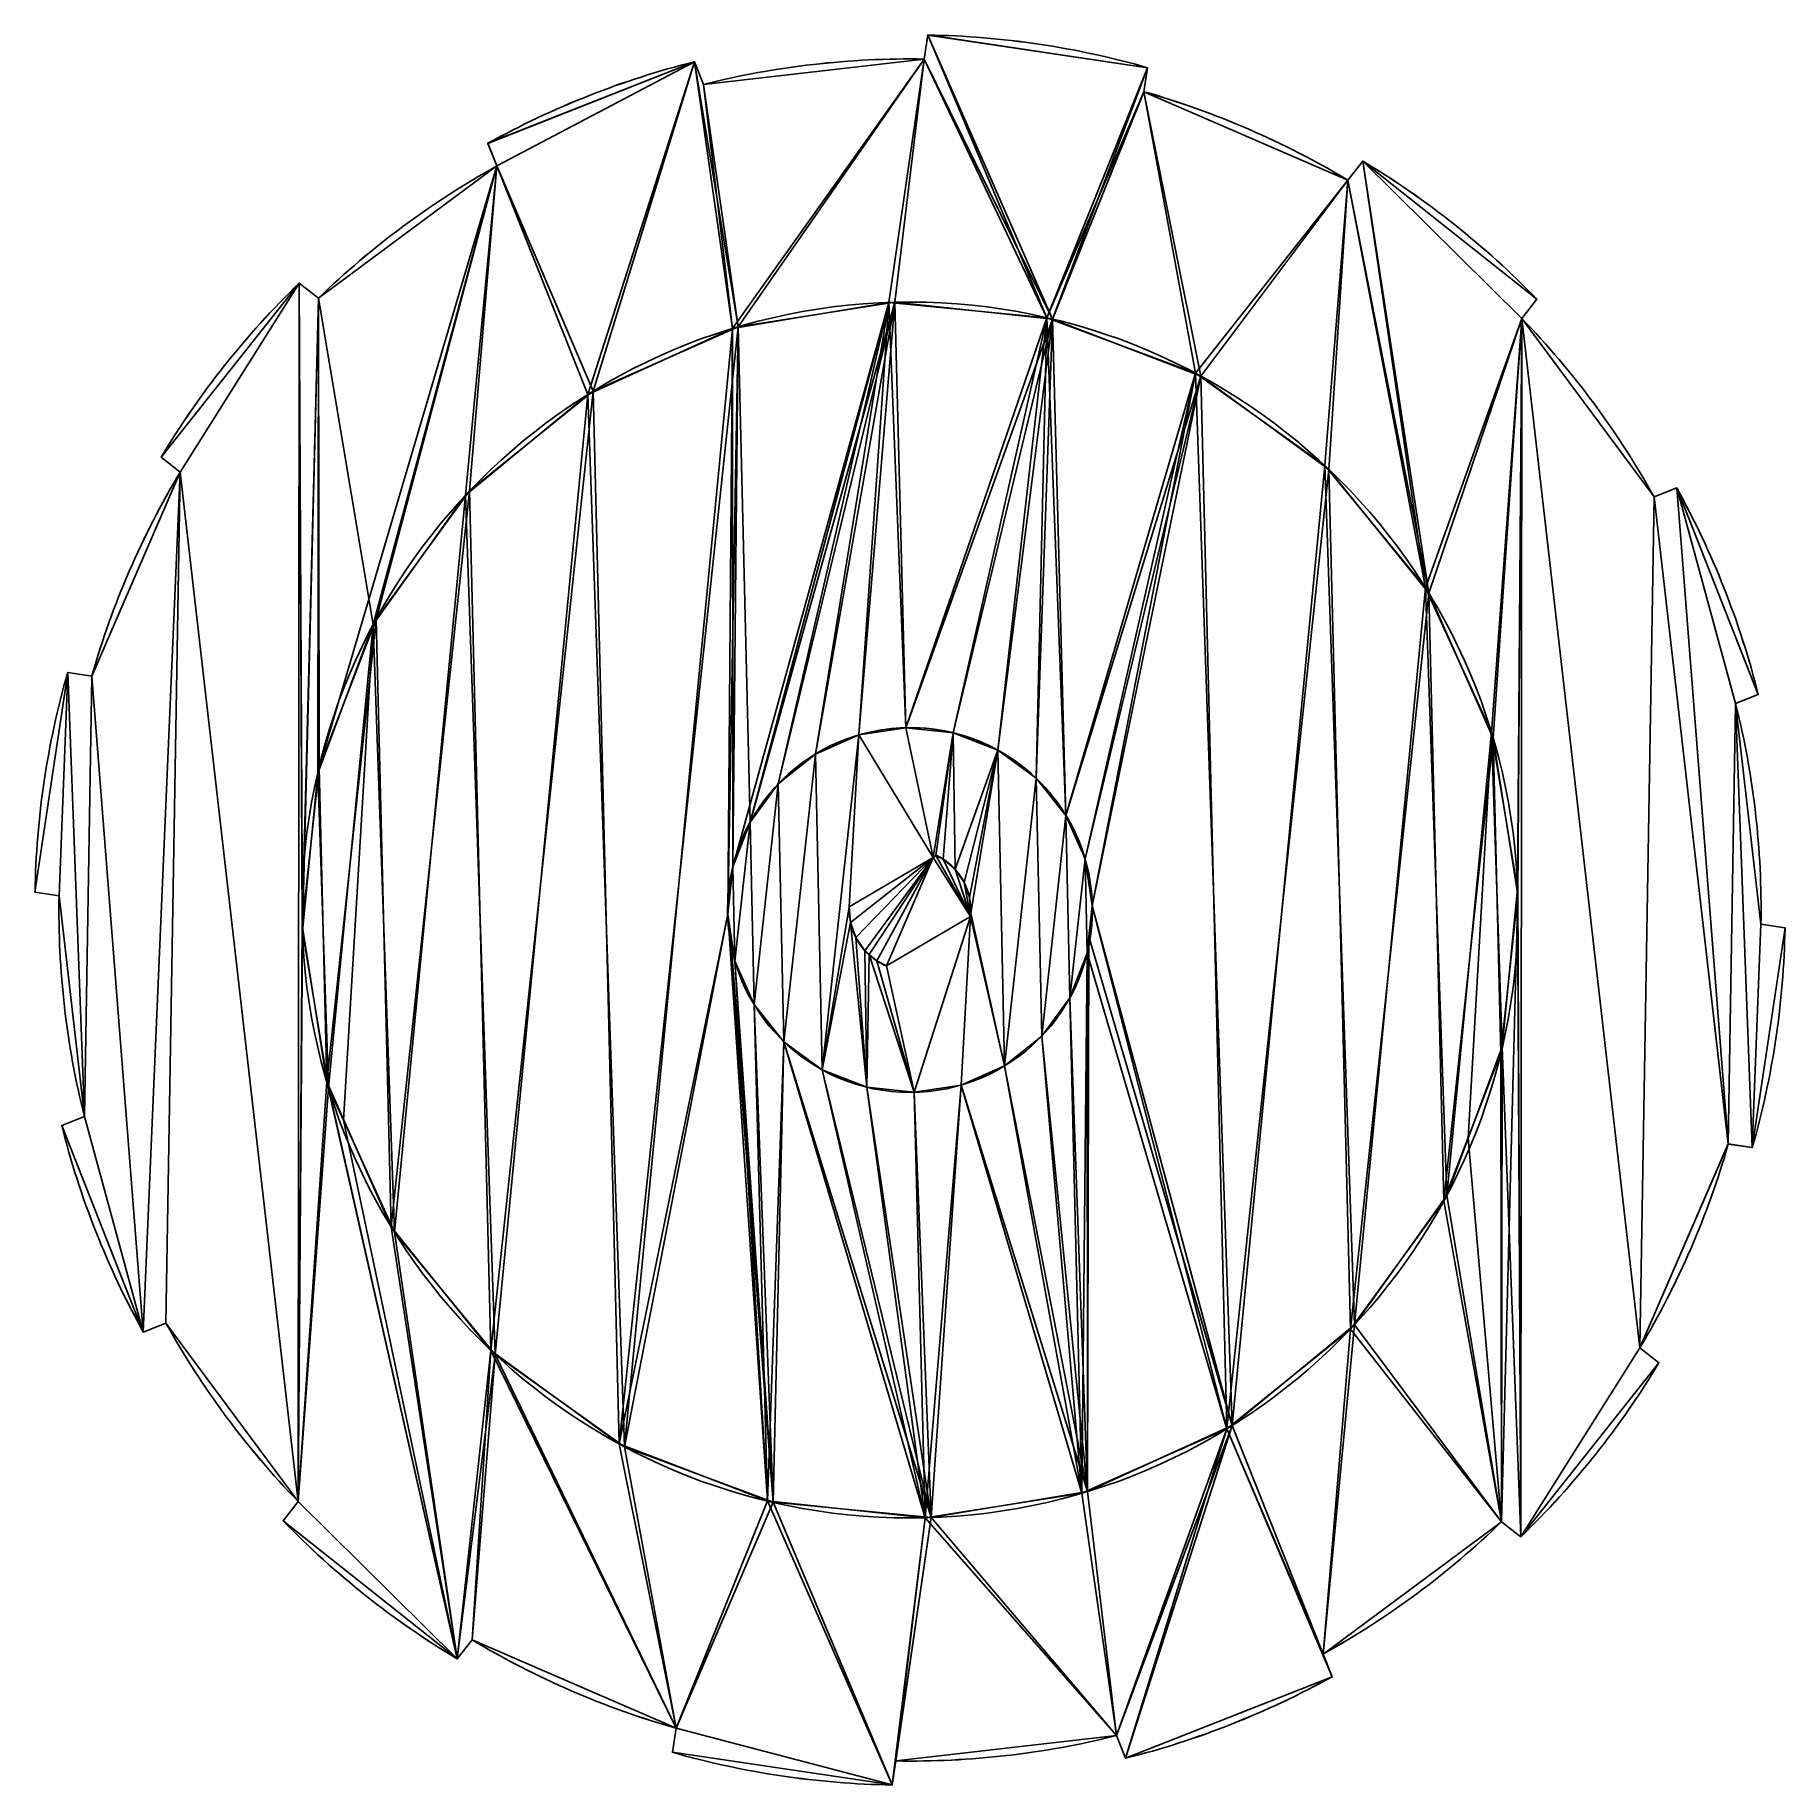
# Model space of a CAD drawing. Extents: x -0.1 to 71.9, y 2.9 to 74.9.
import ezdxf

# ---------------------------------------------------------------- set-up
doc = ezdxf.new("R2010")
doc.units = 0
doc.layers.get('0').update_dxf_attribs({"color": 13, "linetype": 'CONTINUOUS'})

msp = doc.modelspace()

# ---------------------------------------------------------------- linework, layer by layer
for p, q in [((36.475, 73.863, 7.992), (36.622, 74.852, 7.992)), ((36.475, 73.862, -2.008), (36.622, 74.851, -2.008)), ((36.622, 74.851, -2.008), (36.622, 74.852, 7.992)), ((27.03, 73.751, -2.008), (27.03, 73.752, 7.992)), ((27.398, 72.822, 7.992), (27.03, 73.752, 7.992)), ((27.398, 72.821, -2.008), (27.03, 73.751, -2.008)), ((36.475, 73.862, -2.008), (36.475, 73.863, 7.992)), ((45.512, 72.519, 7.992), (45.659, 73.508, 7.992)), ((45.512, 72.518, -2.008), (45.659, 73.507, -2.008)), ((45.659, 73.507, -2.008), (45.659, 73.508, 7.992)), ((27.398, 72.821, -2.008), (27.398, 72.822, 7.992)), ((45.512, 72.518, -2.008), (45.512, 72.519, 7.992)), ((18.532, 70.396, -2.008), (18.532, 70.397, 7.992)), ((18.899, 69.467, 7.992), (18.532, 70.397, 7.992)), ((18.899, 69.466, -2.008), (18.532, 70.396, -2.008)), ((18.899, 69.466, -2.008), (18.899, 69.467, 7.992)), ((53.894, 68.882, 7.992), (54.516, 69.665, 7.992)), ((53.894, 68.881, -2.008), (54.516, 69.664, -2.008)), ((54.516, 69.664, -2.008), (54.516, 69.665, 7.992)), ((53.894, 68.881, -2.008), (53.894, 68.882, 7.992)), ((10.775, 64.648, -2.008), (10.775, 64.649, 7.992)), ((11.558, 64.027, 7.992), (10.775, 64.649, 7.992)), ((11.558, 64.026, -2.008), (10.775, 64.648, -2.008)), ((11.558, 64.026, -2.008), (11.558, 64.027, 7.992)), ((35.022, 63.852, 4.974), (35.022, 63.853, 7.974)), ((35.267, 63.859), (35.267, 63.859, -2)), ((61.049, 63.199, -2.008), (61.671, 63.982, -2.008)), ((61.049, 63.199, 7.992), (61.671, 63.982, 7.992)), ((61.671, 63.982, -2.008), (61.671, 63.982, 7.992)), ((28.585, 62.776, 4.975), (28.585, 62.777, 7.975)), ((28.819, 62.846), (28.819, 62.846, -2)), ((41.518, 63.225, 4.975), (41.518, 63.226, 7.975)), ((41.756, 63.169), (41.756, 63.169, -2)), ((61.049, 63.199, -2.008), (61.049, 63.199, 7.992)), ((47.631, 60.938, 4.977), (47.631, 60.939, 7.977)), ((47.846, 60.822), (47.846, 60.822, -2)), ((22.646, 60.071, 4.977), (22.646, 60.071, 7.977)), ((22.854, 60.199), (22.854, 60.199, -2)), ((5.093, 57.493, -2.008), (5.093, 57.494, 7.992)), ((5.876, 56.872, 7.992), (5.093, 57.494, 7.992)), ((5.876, 56.871, -2.008), (5.093, 57.493, -2.008)), ((5.876, 56.871, -2.008), (5.876, 56.872, 7.992)), ((52.943, 57.148, 4.979), (52.943, 57.148, 7.979)), ((53.121, 56.98), (53.121, 56.98, -2)), ((66.489, 55.858, 7.992), (67.419, 56.226, 7.992)), ((66.489, 55.858, -2.008), (67.419, 56.225, -2.008)), ((67.419, 56.225, -2.008), (67.419, 56.226, 7.992)), ((17.609, 55.921, 4.98), (17.609, 55.921, 7.98)), ((17.777, 56.099), (17.777, 56.099, -2)), ((66.489, 55.858, -2.008), (66.489, 55.858, 7.992)), ((57.093, 52.111, 4.983), (57.093, 52.112, 7.983)), ((57.222, 51.903), (57.222, 51.903, -2)), ((13.818, 50.608, 4.983), (13.818, 50.609, 7.983)), ((13.934, 50.824), (13.934, 50.824, -2)), ((1.249, 48.637, -2.008), (1.249, 48.637, 7.992)), ((2.238, 48.49, -2.008), (1.249, 48.637, -2.008)), ((2.238, 48.49, 7.992), (1.249, 48.637, 7.992)), ((2.238, 48.49, -2.008), (2.238, 48.49, 7.992)), ((69.844, 47.36, 7.992), (70.774, 47.727, 7.992)), ((69.844, 47.359, -2.008), (70.774, 47.726, -2.008)), ((70.774, 47.726, -2.008), (70.774, 47.727, 7.992)), ((69.844, 47.359, -2.008), (69.844, 47.36, 7.992)), ((33.79, 46.067), (33.79, 46.067, 5)), ((33.79, 46.067, 5), (33.79, 46.067, 7)), ((33.79, 46.067), (33.79, 46.067, -2)), ((35.725, 46.365), (35.725, 46.365, 5)), ((35.725, 46.365, 5), (35.725, 46.365, 7)), ((35.725, 46.365), (35.725, 46.365, -2)), ((37.671, 46.152), (37.671, 46.152, 5)), ((37.671, 46.152, 5), (37.671, 46.152, 7)), ((37.671, 46.152), (37.671, 46.152, -2)), ((59.799, 46.172, 4.987), (59.799, 46.172, 7.987)), ((39.496, 45.443), (39.496, 45.443, 5)), ((39.496, 45.443, 5), (39.496, 45.443, 7)), ((39.496, 45.443), (39.496, 45.443, -2)), ((59.869, 45.937), (59.869, 45.937, -2)), ((11.588, 44.734), (11.588, 44.734, -2)), ((31.998, 45.278), (31.998, 45.278, 5)), ((31.998, 45.278, 5), (31.998, 45.278, 7)), ((31.998, 45.278), (31.998, 45.278, -2)), ((11.532, 44.496, 4.988), (11.532, 44.496, 7.988)), ((30.471, 44.052), (30.471, 44.052, 5)), ((30.471, 44.052, 5), (30.471, 44.052, 7)), ((30.471, 44.052), (30.471, 44.052, -2)), ((41.075, 44.286), (41.075, 44.286, 5)), ((41.075, 44.286, 5), (41.075, 44.286, 7)), ((41.075, 44.286), (41.075, 44.286, -2)), ((29.314, 42.473), (29.314, 42.473, 5)), ((29.314, 42.473, 5), (29.314, 42.473, 7)), ((29.314, 42.473), (29.314, 42.473, -2)), ((42.301, 42.759), (42.301, 42.759, 5)), ((42.301, 42.759, 5), (42.301, 42.759, 7)), ((42.301, 42.759), (42.301, 42.759, -2)), ((36.839, 41.03, 7), (33.393, 38.998, 7)), ((36.839, 41.03), (33.393, 38.998)), ((36.839, 41.03, -2), (33.393, 38.998, -2)), ((36.839, 41.03, 7), (36.957, 41.104, 7)), ((36.839, 41.03), (36.957, 41.104)), ((36.839, 41.03, -2), (36.957, 41.104, -2)), ((36.839, 41.03), (36.839, 41.03, 7)), ((36.839, 41.03), (36.839, 41.03, -2)), ((36.957, 41.104), (36.957, 41.104, 7)), ((36.957, 41.104), (36.957, 41.104, -2)), ((28.604, 40.648), (28.604, 40.648, 5)), ((28.604, 40.648, 5), (28.604, 40.648, 7)), ((28.604, 40.648), (28.604, 40.648, -2)), ((37.252, 40.963), (37.252, 40.963, 7)), ((37.252, 40.963), (37.252, 40.963, -2)), ((37.748, 40.54), (37.748, 40.54, 7)), ((37.748, 40.54), (37.748, 40.54, -2)), ((43.09, 40.967), (43.09, 40.967, 5)), ((43.09, 40.967, 5), (43.09, 40.967, 7)), ((43.09, 40.967), (43.09, 40.967, -2)), ((-0.095, 39.599, -2.008), (-0.095, 39.6, 7.992)), ((0.895, 39.453, 7.992), (-0.095, 39.6, 7.992)), ((0.895, 39.452, -2.008), (-0.095, 39.599, -2.008)), ((38.117, 40.002), (38.117, 40.002, 7)), ((38.117, 40.002), (38.117, 40.002, -2)), ((60.875, 39.735, 4.991), (60.875, 39.735, 7.991)), ((0.895, 39.452, -2.008), (0.895, 39.453, 7.992)), ((33.393, 38.998), (33.393, 38.998, 7)), ((33.393, 38.998), (33.393, 38.998, -2)), ((38.335, 39.386), (38.335, 39.386, 7)), ((38.335, 39.386), (38.335, 39.386, -2)), ((43.388, 39.032), (43.388, 39.032, 5)), ((43.388, 39.032, 5), (43.388, 39.032, 7)), ((43.388, 39.032), (43.388, 39.032, -2)), ((60.882, 39.49), (60.882, 39.49, -2)), ((10.897, 38.244), (10.897, 38.244, -2)), ((28.392, 38.702), (28.392, 38.702, 5)), ((28.392, 38.702, 5), (28.392, 38.702, 7)), ((28.392, 38.702), (28.392, 38.702, -2)), ((33.444, 38.348), (33.444, 38.348, 7)), ((33.444, 38.348), (33.444, 38.348, -2)), ((38.376, 38.602, 7), (34.93, 36.57, 7)), ((38.376, 38.602), (34.93, 36.57)), ((38.376, 38.602, -2), (34.93, 36.57, -2)), ((38.376, 38.602), (38.376, 38.602, 7)), ((38.376, 38.602), (38.376, 38.602, -2)), ((38.386, 38.736), (38.386, 38.736, 7)), ((38.386, 38.736), (38.386, 38.736, -2)), ((70.885, 38.282, -2.008), (70.885, 38.283, 7.992)), ((70.885, 38.283, 7.992), (71.874, 38.135, 7.992)), ((70.885, 38.282, -2.008), (71.874, 38.135, -2.008)), ((10.905, 37.999, 4.992), (10.905, 38, 7.992)), ((33.662, 37.732), (33.662, 37.732, 7)), ((33.662, 37.732), (33.662, 37.732, -2)), ((71.874, 38.135, -2.008), (71.874, 38.135, 7.992)), ((28.69, 36.767), (28.69, 36.767, 5)), ((28.69, 36.767, 5), (28.69, 36.767, 7)), ((28.69, 36.767), (28.69, 36.767, -2)), ((34.032, 37.194), (34.032, 37.194, 7)), ((34.032, 37.194), (34.032, 37.194, -2)), ((34.217, 37.036), (34.217, 37.036, 7)), ((34.217, 37.036), (34.217, 37.036, -2)), ((34.528, 36.771), (34.528, 36.771, 7)), ((34.528, 36.771), (34.528, 36.771, -2)), ((43.175, 37.086), (43.175, 37.086, 5)), ((43.175, 37.086, 5), (43.175, 37.086, 7)), ((43.175, 37.086), (43.175, 37.086, -2)), ((34.93, 36.57), (34.93, 36.57, 7)), ((34.93, 36.57), (34.93, 36.57, -2)), ((29.479, 34.975), (29.479, 34.975, 5)), ((29.479, 34.975, 5), (29.479, 34.975, 7)), ((29.479, 34.975), (29.479, 34.975, -2)), ((42.466, 35.261), (42.466, 35.261, 5)), ((42.466, 35.261, 5), (42.466, 35.261, 7)), ((42.466, 35.261), (42.466, 35.261, -2)), ((30.704, 33.448), (30.704, 33.448, 5)), ((30.704, 33.448, 5), (30.704, 33.448, 7)), ((30.704, 33.448), (30.704, 33.448, -2)), ((41.308, 33.682), (41.308, 33.682, 5)), ((41.308, 33.682, 5), (41.308, 33.682, 7)), ((41.308, 33.682), (41.308, 33.682, -2)), ((60.248, 33.239, 4.996), (60.248, 33.239, 7.996)), ((39.782, 32.456), (39.782, 32.456, 5)), ((39.782, 32.456, 5), (39.782, 32.456, 7)), ((39.782, 32.456), (39.782, 32.456, -2)), ((60.192, 33), (60.192, 33, -2)), ((11.91, 31.797), (11.91, 31.797, -2)), ((32.283, 32.291), (32.283, 32.291, 5)), ((32.283, 32.291, 5), (32.283, 32.291, 7)), ((32.283, 32.291), (32.283, 32.291, -2)), ((37.99, 31.667), (37.99, 31.667, 5)), ((37.99, 31.667, 5), (37.99, 31.667, 7)), ((37.99, 31.667), (37.99, 31.667, -2)), ((11.981, 31.562, 4.996), (11.981, 31.563, 7.996)), ((34.108, 31.582), (34.108, 31.582, 5)), ((34.108, 31.582, 5), (34.108, 31.582, 7)), ((34.108, 31.582), (34.108, 31.582, -2)), ((36.055, 31.369), (36.055, 31.369, 5)), ((36.055, 31.369, 5), (36.055, 31.369, 7)), ((36.055, 31.369), (36.055, 31.369, -2)), ((1.936, 30.376, 7.992), (1.005, 30.008, 7.992)), ((1.936, 30.375, -2.008), (1.005, 30.008, -2.008)), ((1.936, 30.375, -2.008), (1.936, 30.376, 7.992)), ((12.588, 30.228, 4.994), (12.588, 30.229, 7.994)), ((1.005, 30.008, -2.008), (1.005, 30.008, 7.992)), ((58.845, 29.489, 4.995), (58.845, 29.49, 7.995)), ((69.541, 29.244, -2.008), (69.541, 29.245, 7.992)), ((69.541, 29.245, 7.992), (70.53, 29.098, 7.992)), ((69.541, 29.244, -2.008), (70.53, 29.097, -2.008)), ((70.53, 29.097, -2.008), (70.53, 29.098, 7.992)), ((57.845, 26.91), (57.845, 26.91, -2)), ((57.961, 27.126, 5), (57.961, 27.127, 8)), ((14.557, 25.831), (14.557, 25.831, -2)), ((14.686, 25.623, 5), (14.686, 25.624, 8)), ((5.29, 21.877, 7.992), (4.36, 21.51, 7.992)), ((5.29, 21.876, -2.008), (4.36, 21.509, -2.008)), ((5.29, 21.876, -2.008), (5.29, 21.877, 7.992)), ((54.002, 21.635), (54.002, 21.635, -2)), ((54.17, 21.814, 5.003), (54.17, 21.814, 8.003)), ((4.36, 21.509, -2.008), (4.36, 21.51, 7.992)), ((18.658, 20.754), (18.658, 20.754, -2)), ((18.836, 20.587, 5.004), (18.836, 20.587, 8.004)), ((65.904, 20.863, -2.008), (65.904, 20.863, 7.992)), ((65.904, 20.863, -2.008), (66.687, 20.241, -2.008)), ((65.904, 20.863, 7.992), (66.687, 20.241, 7.992)), ((66.687, 20.241, -2.008), (66.687, 20.241, 7.992)), ((48.925, 17.535), (48.925, 17.535, -2)), ((49.134, 17.663, 5.006), (49.134, 17.664, 8.006)), ((23.933, 16.912), (23.933, 16.912, -2)), ((24.149, 16.796, 5.007), (24.149, 16.796, 8.007)), ((10.731, 14.536, -2.008), (10.109, 13.752, -2.008)), ((10.731, 14.536, 7.992), (10.109, 13.753, 7.992)), ((10.731, 14.536, -2.008), (10.731, 14.536, 7.992)), ((30.023, 14.565), (30.023, 14.565, -2)), ((30.261, 14.509, 5.008), (30.261, 14.51, 8.008)), ((42.96, 14.888), (42.96, 14.888, -2)), ((43.194, 14.958, 5.008), (43.194, 14.959, 8.008)), ((10.109, 13.752, -2.008), (10.109, 13.753, 7.992)), ((36.513, 13.875), (36.513, 13.875, -2)), ((36.757, 13.882, 5.009), (36.757, 13.883, 8.009)), ((60.221, 13.708, -2.008), (60.221, 13.709, 7.992)), ((60.221, 13.709, 7.992), (61.004, 13.087, 7.992)), ((60.221, 13.708, -2.008), (61.004, 13.086, -2.008)), ((61.004, 13.086, -2.008), (61.004, 13.087, 7.992)), ((17.885, 8.854, 7.992), (17.263, 8.071, 7.992)), ((17.885, 8.853, -2.008), (17.263, 8.07, -2.008)), ((17.885, 8.853, -2.008), (17.885, 8.854, 7.992)), ((17.263, 8.07, -2.008), (17.263, 8.071, 7.992)), ((52.88, 8.268, -2.008), (52.88, 8.268, 7.992)), ((52.88, 8.268, -2.008), (53.248, 7.338, -2.008)), ((52.88, 8.268, 7.992), (53.248, 7.338, 7.992)), ((53.248, 7.338, -2.008), (53.248, 7.338, 7.992)), ((26.267, 5.216, -2.008), (26.12, 4.227, -2.008)), ((26.267, 5.216, 7.992), (26.12, 4.227, 7.992)), ((26.267, 5.216, -2.008), (26.267, 5.216, 7.992)), ((44.382, 4.913, -2.008), (44.382, 4.914, 7.992)), ((44.382, 4.914, 7.992), (44.749, 3.983, 7.992)), ((44.382, 4.913, -2.008), (44.749, 3.983, -2.008)), ((26.12, 4.227, -2.008), (26.12, 4.227, 7.992)), ((35.305, 3.873, 7.992), (35.157, 2.883, 7.992)), ((35.305, 3.872, -2.008), (35.157, 2.883, -2.008)), ((35.305, 3.872, -2.008), (35.305, 3.873, 7.992)), ((44.749, 3.983, -2.008), (44.749, 3.983, 7.992)), ((35.157, 2.883, -2.008), (35.157, 2.883, 7.992))]:
    msp.add_line(p, q)
msp.add_polyline3d([(60.248, 33.239, 7.996), (58.845, 29.49, 7.995), (57.961, 27.127, 8), (54.17, 21.814, 8.003), (49.134, 17.664, 8.006), (43.194, 14.959, 8.008), (36.757, 13.883, 8.009), (30.261, 14.51, 8.008), (24.149, 16.796, 8.007), (18.836, 20.587, 8.004), (14.686, 25.624, 8), (12.588, 30.229, 7.994), (11.981, 31.563, 7.996), (10.905, 38, 7.992), (11.532, 44.496, 7.988), (13.818, 50.609, 7.983), (17.609, 55.921, 7.98), (22.646, 60.071, 7.977), (28.585, 62.777, 7.975), (35.022, 63.853, 7.974), (41.518, 63.226, 7.975), (47.631, 60.939, 7.977), (52.943, 57.148, 7.979), (57.093, 52.112, 7.983), (59.799, 46.172, 7.987), (60.875, 39.735, 7.991), (60.248, 33.239, 7.996)], close=True)
msp.add_polyline3d([(28.497, 38.019, 4.996), (28.69, 36.767, 5), (29.479, 34.975, 5), (30.704, 33.448, 5), (32.283, 32.291, 5), (34.108, 31.582, 5), (36.055, 31.369, 5), (37.99, 31.667, 5), (39.782, 32.456, 5), (41.308, 33.682, 5), (42.466, 35.261, 5), (43.175, 37.086, 5), (43.25, 37.773, 4.996)])
at = {"extrusion": (-1.67606e-05, -0.000604072, -1)}
msp.add_circle((-35.89, 38.864, -5.016), 25, dxfattribs=at)
at = {"extrusion": (0, 0, -1)}
for centre in [(-35.89, 38.867), (-35.89, 38.867, 2)]:
    msp.add_circle(centre, 25, dxfattribs=at)
for centre in [(35.89, 38.867), (35.89, 38.867, 7), (35.89, 38.867, -2)]:
    msp.add_circle(centre, 7.5)
for centre, start, end in [((-36.037, 39.857, -7.992), 90.95799, 105.95799), ((-36.037, 39.856, 2.008), 90.95799, 105.95799), ((-35.523, 39.798, -7.992), 60.95799, 75.95799), ((-35.523, 39.797, 2.008), 60.95799, 75.95799), ((-35.89, 38.868, -7.992), 75.95799, 90.95799), ((-35.89, 38.867, 2.008), 75.95799, 90.95799), ((-35.89, 38.868, -7.992), 105.95799, 120.95799), ((-35.89, 38.867, 2.008), 105.95799, 120.95799), ((-35.89, 38.868, -7.992), 45.95799, 60.95799), ((-35.89, 38.867, 2.008), 45.95799, 60.95799), ((-36.512, 39.651, -7.992), 120.95799, 135.95799), ((-36.512, 39.65, 2.008), 120.95799, 135.95799), ((-35.107, 39.49, -7.992), 30.95799, 45.95799), ((-35.107, 39.489, 2.008), 30.95799, 45.95799), ((-35.89, 38.868, -7.992), 135.95799, 150.95799), ((-35.89, 38.867, 2.008), 135.95799, 150.95799), ((-35.89, 38.868, -7.992), 15.95799, 30.95799), ((-35.89, 38.867, 2.008), 15.95799, 30.95799), ((-36.82, 39.235, -7.992), 150.95799, 165.95799), ((-36.82, 39.234, 2.008), 150.95799, 165.95799), ((-34.901, 39.014, 2.008), 0.95799, 15.95799), ((-34.901, 39.015, -7.992), 0.95799, 15.95799), ((-35.89, 38.868, -7.992), 165.95799, 180.95799), ((-35.89, 38.867, 2.008), 165.95799, 180.95799), ((-35.89, 38.868, -7.992), 345.95799, 0.95799), ((-35.89, 38.867, 2.008), 345.95799, 0.95799), ((-36.879, 38.72, 2.008), 180.95799, 195.95799), ((-36.879, 38.721, -7.992), 180.95799, 195.95799), ((-34.96, 38.5, 2.008), 330.95799, 345.95799), ((-34.96, 38.501, -7.992), 330.95799, 345.95799), ((-35.89, 38.868, -7.992), 195.95799, 210.95799), ((-35.89, 38.867, 2.008), 195.95799, 210.95799), ((-35.89, 38.868, -7.992), 315.95799, 330.95799), ((-35.89, 38.867, 2.008), 315.95799, 330.95799), ((-36.673, 38.245, 2.008), 210.95799, 225.95799), ((-36.673, 38.246, -7.992), 210.95799, 225.95799), ((-35.268, 38.085, -7.992), 300.95799, 315.95799), ((-35.268, 38.084, 2.008), 300.95799, 315.95799), ((-35.89, 38.868, -7.992), 225.95799, 240.95799), ((-35.89, 38.867, 2.008), 225.95799, 240.95799), ((-35.89, 38.868, -7.992), 285.95799, 300.95799), ((-35.89, 38.867, 2.008), 285.95799, 300.95799), ((-36.257, 37.937, 2.008), 240.95799, 255.95799), ((-36.257, 37.938, -7.992), 240.95799, 255.95799), ((-35.89, 38.868, -7.992), 255.95799, 270.95799), ((-35.89, 38.867, 2.008), 255.95799, 270.95799), ((-35.743, 37.878, 2.008), 270.95799, 285.95799), ((-35.743, 37.879, -7.992), 270.95799, 285.95799)]:
    msp.add_arc(centre, 35, start, end, dxfattribs=at)
at = {"extrusion": (0.000538316, -0.000228156, 1)}
msp.add_arc((35.887, 38.868, 5.01), 7.5, 351.542, 186.54202, dxfattribs=at)
for centre, start, end in [((35.89, 38.867, 7), 353.90856, 64.49088), ((35.89, 38.867), 353.90856, 64.49088), ((35.89, 38.867, -2), 353.90856, 64.49088), ((35.89, 38.867, 7), 176.99088, 227.59131), ((35.89, 38.867), 176.99088, 227.59131), ((35.89, 38.867, -2), 176.99088, 227.59131), ((35.89, 38.867, 7), 227.59131, 247.32807), ((35.89, 38.867), 227.59131, 247.32807), ((35.89, 38.867, -2), 227.59131, 247.32807)]:
    msp.add_arc(centre, 2.5, start, end)

# ---------------------------------------------------------------- meshes
mesh = msp.add_polyface()
corners = [(10.905, 38, 7.992), (11.558, 64.027, 7.992), (10.775, 64.649, 7.992), (11.532, 44.496, 7.988), (13.818, 50.609, 7.983), (18.899, 69.467, 7.992), (17.609, 55.921, 7.98), (22.646, 60.071, 7.977), (52.88, 8.268, 7.992), (54.17, 21.814, 8.003), (49.134, 17.664, 8.006), (60.221, 13.709, 7.992), (57.961, 27.127, 8), (58.845, 29.49, 7.995), (60.248, 33.239, 7.996), (61.004, 13.087, 7.992), (60.875, 39.735, 7.991), (47.631, 60.939, 7.977), (45.512, 72.519, 7.992), (41.518, 63.226, 7.975), (53.894, 68.882, 7.992), (52.943, 57.148, 7.979), (57.093, 52.112, 7.983), (54.516, 69.665, 7.992), (61.049, 63.199, 7.992), (61.671, 63.982, 7.992), (59.799, 46.172, 7.987), (35.157, 2.883, 7.992), (26.267, 5.216, 7.992), (26.12, 4.227, 7.992), (30.261, 14.51, 8.008), (36.757, 13.883, 8.009), (35.305, 3.873, 7.992), (44.382, 4.914, 7.992), (43.194, 14.959, 8.008), (44.749, 3.983, 7.992), (53.248, 7.338, 7.992), (27.03, 73.752, 7.992), (18.532, 70.397, 7.992), (28.585, 62.777, 7.975), (27.398, 72.822, 7.992), (36.475, 73.863, 7.992), (35.022, 63.853, 7.974), (36.622, 74.852, 7.992), (45.659, 73.508, 7.992), (17.263, 8.071, 7.992), (10.731, 14.536, 7.992), (10.109, 13.753, 7.992), (11.981, 31.563, 7.996), (12.588, 30.229, 7.994), (14.686, 25.624, 8), (18.836, 20.587, 8.004), (17.885, 8.854, 7.992), (24.149, 16.796, 8.007), (4.36, 21.51, 7.992), (1.936, 30.376, 7.992), (1.005, 30.008, 7.992), (2.238, 48.49, 7.992), (5.876, 56.872, 7.992), (5.29, 21.877, 7.992), (5.093, 57.494, 7.992), (0.895, 39.453, 7.992), (1.249, 48.637, 7.992), (-0.095, 39.6, 7.992), (65.904, 20.863, 7.992), (66.687, 20.241, 7.992), (70.53, 29.098, 7.992), (69.844, 47.36, 7.992), (69.541, 29.245, 7.992), (70.885, 38.283, 7.992), (71.874, 38.135, 7.992), (66.489, 55.858, 7.992), (67.419, 56.226, 7.992), (70.774, 47.727, 7.992)]
mesh.append_faces([[corners[k] for k in face] for face in [(23, 24, 25), (27, 28, 29), (5, 37, 38), (45, 46, 47), (54, 55, 56), (58, 2, 60), (61, 62, 63), (64, 15, 65), (69, 66, 70), (72, 67, 73)]], dxfattribs={"vtx0": -1})
mesh.append_faces([[corners[k] for k in face] for face in [(1, 4, 5), (9, 11, 12), (12, 11, 13), (13, 11, 14), (14, 15, 16), (17, 18, 19), (18, 17, 20), (20, 22, 23), (30, 27, 31), (31, 33, 34), (34, 33, 10), (37, 39, 40), (40, 39, 41), (41, 19, 43), (43, 19, 44), (44, 19, 18), (48, 45, 49), (49, 45, 50), (50, 45, 51), (51, 28, 53), (53, 28, 30), (57, 54, 58), (62, 55, 57), (66, 67, 68), (67, 66, 69), (71, 68, 72)]], dxfattribs={"vtx0": -1, "vtx1": -1})
mesh.append_faces([[corners[k] for k in face] for face in [(23, 22, 24), (24, 16, 15), (28, 27, 30), (37, 5, 7), (46, 45, 48), (46, 0, 2), (55, 54, 57), (2, 58, 46), (15, 64, 24), (72, 68, 67)]], dxfattribs={"vtx0": -1, "vtx1": -1, "vtx2": -1})
mesh.append_faces([[corners[k] for k in face] for face in [(0, 1, 2), (1, 0, 3), (1, 3, 4), (5, 4, 6), (5, 6, 7), (8, 9, 10), (9, 8, 11), (14, 11, 15), (20, 17, 21), (20, 21, 22), (24, 22, 26), (24, 26, 16), (31, 27, 32), (31, 32, 33), (10, 33, 35), (10, 35, 36), (10, 36, 8), (37, 7, 39), (41, 39, 42), (41, 42, 19), (46, 48, 0), (51, 45, 52), (51, 52, 28), (58, 54, 59), (58, 59, 46), (62, 61, 55), (64, 71, 24), (71, 64, 68)]], dxfattribs={"vtx0": -1, "vtx2": -1})
mesh = msp.add_polyface()
corners = [(1.249, 48.637, -2.008), (0.895, 39.452, -2.008), (-0.095, 39.599, -2.008), (1.936, 30.375, -2.008), (2.238, 48.49, -2.008), (10.775, 64.648, -2.008), (5.876, 56.871, -2.008), (5.093, 57.493, -2.008), (10.731, 14.536, -2.008), (17.263, 8.07, -2.008), (10.109, 13.752, -2.008), (11.91, 31.797, -2), (10.897, 38.244, -2), (14.557, 25.831, -2), (18.658, 20.754, -2), (17.885, 8.853, -2.008), (26.267, 5.216, -2.008), (23.933, 16.912, -2), (30.023, 14.565, -2), (11.558, 64.026, -2.008), (11.588, 44.734, -2), (18.899, 69.466, -2.008), (13.934, 50.824, -2), (17.777, 56.099, -2), (22.854, 60.199, -2), (4.36, 21.509, -2.008), (1.005, 30.008, -2.008), (5.29, 21.876, -2.008), (27.03, 73.751, -2.008), (18.532, 70.396, -2.008), (28.819, 62.846, -2), (27.398, 72.821, -2.008), (36.475, 73.862, -2.008), (35.267, 63.859, -2), (41.756, 63.169, -2), (36.622, 74.851, -2.008), (45.659, 73.507, -2.008), (45.512, 72.518, -2.008), (47.846, 60.822, -2), (53.894, 68.881, -2.008), (53.121, 56.98, -2), (57.222, 51.903, -2), (54.516, 69.664, -2.008), (61.049, 63.199, -2.008), (61.671, 63.982, -2.008), (59.869, 45.937, -2), (60.882, 39.49, -2), (61.004, 13.086, -2.008), (66.489, 55.858, -2.008), (65.904, 20.863, -2.008), (69.541, 29.244, -2.008), (67.419, 56.225, -2.008), (69.844, 47.359, -2.008), (70.774, 47.726, -2.008), (70.53, 29.097, -2.008), (70.885, 38.282, -2.008), (71.874, 38.135, -2.008), (66.687, 20.241, -2.008), (54.002, 21.635, -2), (52.88, 8.268, -2.008), (48.925, 17.535, -2), (60.221, 13.708, -2.008), (57.845, 26.91, -2), (60.192, 33, -2), (35.157, 2.883, -2.008), (26.12, 4.227, -2.008), (36.513, 13.875, -2), (35.305, 3.872, -2.008), (44.382, 4.913, -2.008), (42.96, 14.888, -2), (44.749, 3.983, -2.008), (53.248, 7.338, -2.008)]
mesh.append_faces([[corners[k] for k in face] for face in [(0, 1, 2), (5, 6, 7), (8, 9, 10), (3, 25, 26), (28, 21, 29), (43, 42, 44), (52, 51, 53), (54, 55, 56), (47, 49, 57), (16, 64, 65)]], dxfattribs={"vtx0": -1})
mesh.append_faces([[corners[k] for k in face] for face in [(1, 0, 3), (11, 8, 12), (9, 14, 15), (15, 14, 16), (19, 12, 5), (12, 19, 20), (20, 21, 22), (22, 21, 23), (23, 21, 24), (25, 6, 27), (27, 6, 8), (24, 28, 30), (30, 32, 33), (33, 32, 34), (38, 39, 40), (40, 39, 41), (41, 43, 45), (45, 43, 46), (48, 49, 43), (49, 48, 50), (58, 59, 60), (59, 58, 61), (61, 46, 47), (64, 66, 67), (67, 66, 68), (68, 60, 70), (70, 60, 71), (71, 60, 59)]], dxfattribs={"vtx0": -1, "vtx1": -1})
mesh.append_faces([[corners[k] for k in face] for face in [(6, 5, 8), (9, 8, 11), (12, 8, 5), (25, 3, 4), (21, 28, 24), (41, 42, 43), (46, 43, 47), (50, 51, 52), (49, 47, 43), (64, 16, 18)]], dxfattribs={"vtx0": -1, "vtx1": -1, "vtx2": -1})
mesh.append_faces([[corners[k] for k in face] for face in [(3, 0, 4), (9, 11, 13), (9, 13, 14), (16, 14, 17), (16, 17, 18), (20, 19, 21), (25, 4, 6), (30, 28, 31), (30, 31, 32), (34, 32, 35), (34, 35, 36), (34, 36, 37), (37, 38, 34), (38, 37, 39), (41, 39, 42), (50, 48, 51), (52, 54, 50), (54, 52, 55), (61, 58, 62), (61, 62, 63), (61, 63, 46), (64, 18, 66), (68, 66, 69), (68, 69, 60)]], dxfattribs={"vtx0": -1, "vtx2": -1})
mesh = msp.add_polyface()
corners = [(36.475, 73.863, 7.992), (36.622, 74.851, -2.008), (36.475, 73.862, -2.008), (36.622, 74.852, 7.992)]
mesh.append_faces([[corners[k] for k in face] for face in [(0, 1, 2), (1, 0, 3)]], dxfattribs={"vtx0": -1})
mesh = msp.add_polyface()
corners = [(36.622, 74.852, 7.992), (45.659, 73.507, -2.008), (36.622, 74.851, -2.008), (45.659, 73.508, 7.992)]
mesh.append_faces([[corners[k] for k in face] for face in [(0, 1, 2), (1, 0, 3)]], dxfattribs={"vtx0": -1})
mesh = msp.add_polyface()
corners = [(18.532, 70.397, 7.992), (27.03, 73.751, -2.008), (18.532, 70.396, -2.008), (27.03, 73.752, 7.992)]
mesh.append_faces([[corners[k] for k in face] for face in [(0, 1, 2), (1, 0, 3)]], dxfattribs={"vtx0": -1})
mesh = msp.add_polyface()
corners = [(27.03, 73.751, -2.008), (27.398, 72.822, 7.992), (27.398, 72.821, -2.008), (27.03, 73.752, 7.992)]
mesh.append_faces([[corners[k] for k in face] for face in [(0, 1, 2), (1, 0, 3)]], dxfattribs={"vtx0": -1})
mesh = msp.add_polyface()
corners = [(27.398, 72.822, 7.992), (36.475, 73.862, -2.008), (27.398, 72.821, -2.008), (36.475, 73.863, 7.992)]
mesh.append_faces([[corners[k] for k in face] for face in [(0, 1, 2), (1, 0, 3)]], dxfattribs={"vtx0": -1})
mesh = msp.add_polyface()
corners = [(45.659, 73.507, -2.008), (45.512, 72.519, 7.992), (45.512, 72.518, -2.008), (45.659, 73.508, 7.992)]
mesh.append_faces([[corners[k] for k in face] for face in [(0, 1, 2), (1, 0, 3)]], dxfattribs={"vtx0": -1})
mesh = msp.add_polyface()
corners = [(45.512, 72.519, 7.992), (53.894, 68.881, -2.008), (45.512, 72.518, -2.008), (53.894, 68.882, 7.992)]
mesh.append_faces([[corners[k] for k in face] for face in [(0, 1, 2), (1, 0, 3)]], dxfattribs={"vtx0": -1})
mesh = msp.add_polyface()
corners = [(18.899, 69.467, 7.992), (18.532, 70.396, -2.008), (18.899, 69.466, -2.008), (18.532, 70.397, 7.992)]
mesh.append_faces([[corners[k] for k in face] for face in [(0, 1, 2), (1, 0, 3)]], dxfattribs={"vtx0": -1})
mesh = msp.add_polyface()
corners = [(11.558, 64.027, 7.992), (18.899, 69.466, -2.008), (11.558, 64.026, -2.008), (18.899, 69.467, 7.992)]
mesh.append_faces([[corners[k] for k in face] for face in [(0, 1, 2), (1, 0, 3)]], dxfattribs={"vtx0": -1})
mesh = msp.add_polyface()
corners = [(53.894, 68.882, 7.992), (54.516, 69.664, -2.008), (53.894, 68.881, -2.008), (54.516, 69.665, 7.992)]
mesh.append_faces([[corners[k] for k in face] for face in [(0, 1, 2), (1, 0, 3)]], dxfattribs={"vtx0": -1})
mesh = msp.add_polyface()
corners = [(54.516, 69.665, 7.992), (61.671, 63.982, -2.008), (54.516, 69.664, -2.008), (61.671, 63.982, 7.992)]
mesh.append_faces([[corners[k] for k in face] for face in [(0, 1, 2), (1, 0, 3)]], dxfattribs={"vtx0": -1})
mesh = msp.add_polyface()
corners = [(5.093, 57.494, 7.992), (10.775, 64.648, -2.008), (5.093, 57.493, -2.008), (10.775, 64.649, 7.992)]
mesh.append_faces([[corners[k] for k in face] for face in [(0, 1, 2), (1, 0, 3)]], dxfattribs={"vtx0": -1})
mesh = msp.add_polyface()
corners = [(10.775, 64.649, 7.992), (11.558, 64.026, -2.008), (10.775, 64.648, -2.008), (11.558, 64.027, 7.992)]
mesh.append_faces([[corners[k] for k in face] for face in [(0, 1, 2), (1, 0, 3)]], dxfattribs={"vtx0": -1})
mesh = msp.add_polyface()
corners = [(11.588, 44.734), (11.91, 31.797), (10.897, 38.244), (13.934, 50.824), (14.557, 25.831), (17.777, 56.099), (18.658, 20.754), (22.854, 60.199), (23.933, 16.912), (28.819, 62.846), (28.392, 38.702), (28.604, 40.648), (29.314, 42.473), (35.267, 63.859), (30.471, 44.052), (31.998, 45.278), (33.79, 46.067), (35.725, 46.365), (41.756, 63.169), (37.671, 46.152), (39.496, 45.443), (41.075, 44.286), (42.301, 42.759), (47.846, 60.822), (43.09, 40.967), (43.388, 39.032), (30.023, 14.565), (28.69, 36.767), (29.479, 34.975), (30.704, 33.448), (36.513, 13.875), (32.283, 32.291), (34.108, 31.582), (36.055, 31.369), (37.99, 31.667), (42.96, 14.888), (39.782, 32.456), (41.308, 33.682), (42.466, 35.261), (43.175, 37.086), (48.925, 17.535), (53.121, 56.98), (54.002, 21.635), (57.222, 51.903), (57.845, 26.91), (59.869, 45.937), (60.192, 33), (60.882, 39.49)]
mesh.append_faces([[corners[k] for k in face] for face in [(0, 1, 2), (46, 45, 47)]], dxfattribs={"vtx0": -1})
mesh.append_faces([[corners[k] for k in face] for face in [(1, 3, 4), (4, 5, 6), (6, 7, 8), (10, 9, 11), (11, 9, 12), (12, 13, 14), (14, 13, 15), (15, 13, 16), (16, 13, 17), (17, 18, 19), (19, 18, 20), (20, 18, 21), (21, 18, 22), (22, 23, 24), (24, 23, 25), (26, 29, 30), (30, 34, 35), (35, 39, 40), (40, 41, 42), (42, 43, 44), (44, 45, 46)]], dxfattribs={"vtx0": -1, "vtx1": -1})
mesh.append_faces([[corners[k] for k in face] for face in [(8, 9, 10), (40, 25, 23)]], dxfattribs={"vtx0": -1, "vtx1": -1, "vtx2": -1})
mesh.append_faces([[corners[k] for k in face] for face in [(1, 0, 3), (4, 3, 5), (6, 5, 7), (8, 7, 9), (12, 9, 13), (17, 13, 18), (22, 18, 23), (10, 26, 8), (26, 10, 27), (26, 27, 28), (26, 28, 29), (30, 29, 31), (30, 31, 32), (30, 32, 33), (30, 33, 34), (35, 34, 36), (35, 36, 37), (35, 37, 38), (35, 38, 39), (40, 39, 25), (40, 23, 41), (42, 41, 43), (44, 43, 45)]], dxfattribs={"vtx0": -1, "vtx2": -1})
mesh = msp.add_polyface()
corners = [(30.261, 14.509, 5.008), (28.392, 38.702, 5), (24.149, 16.796, 5.007), (28.497, 38.019, 4.996), (28.69, 36.767, 5), (29.479, 34.975, 5), (30.704, 33.448, 5), (36.757, 13.882, 5.009), (32.283, 32.291, 5), (34.108, 31.582, 5), (36.055, 31.369, 5), (37.99, 31.667, 5), (43.194, 14.958, 5.008), (39.782, 32.456, 5), (41.308, 33.682, 5), (42.466, 35.261, 5), (43.175, 37.086, 5), (43.25, 37.773, 4.996), (49.134, 17.663, 5.006), (43.388, 39.032, 5), (47.631, 60.938, 4.977), (52.943, 57.148, 4.979), (54.17, 21.814, 5.003), (57.093, 52.111, 4.983), (57.961, 27.126, 5), (59.799, 46.172, 4.987), (58.845, 29.489, 4.995), (60.248, 33.239, 4.996), (60.875, 39.735, 4.991), (11.981, 31.562, 4.996), (11.532, 44.496, 4.988), (10.905, 37.999, 4.992), (13.818, 50.608, 4.983), (12.588, 30.228, 4.994), (14.686, 25.623, 5), (17.609, 55.921, 4.98), (18.836, 20.587, 5.004), (22.646, 60.071, 4.977), (28.585, 62.776, 4.975), (28.604, 40.648, 5), (35.022, 63.852, 4.974), (29.314, 42.473, 5), (30.471, 44.052, 5), (31.998, 45.278, 5), (33.79, 46.067, 5), (35.725, 46.365, 5), (41.518, 63.225, 4.975), (37.671, 46.152, 5), (39.496, 45.443, 5), (41.075, 44.286, 5), (42.301, 42.759, 5), (43.09, 40.967, 5)]
mesh.append_faces([[corners[k] for k in face] for face in [(25, 27, 28), (29, 30, 31)]], dxfattribs={"vtx0": -1})
mesh.append_faces([[corners[k] for k in face] for face in [(0, 1, 2), (1, 0, 3), (3, 0, 4), (4, 0, 5), (5, 0, 6), (6, 7, 8), (8, 7, 9), (9, 7, 10), (10, 7, 11), (11, 12, 13), (13, 12, 14), (14, 12, 15), (15, 12, 16), (16, 12, 17), (17, 18, 19), (20, 18, 21), (21, 22, 23), (23, 24, 25), (30, 29, 32), (32, 34, 35), (35, 36, 37), (37, 2, 38), (38, 39, 40), (40, 45, 46), (46, 50, 20)]], dxfattribs={"vtx0": -1, "vtx1": -1})
mesh.append_faces([[corners[k] for k in face] for face in [(19, 18, 20), (38, 2, 1)]], dxfattribs={"vtx0": -1, "vtx1": -1, "vtx2": -1})
mesh.append_faces([[corners[k] for k in face] for face in [(6, 0, 7), (11, 7, 12), (17, 12, 18), (21, 18, 22), (23, 22, 24), (25, 24, 26), (25, 26, 27), (32, 29, 33), (32, 33, 34), (35, 34, 36), (37, 36, 2), (38, 1, 39), (40, 39, 41), (40, 41, 42), (40, 42, 43), (40, 43, 44), (40, 44, 45), (46, 45, 47), (46, 47, 48), (46, 48, 49), (46, 49, 50), (20, 50, 51), (20, 51, 19)]], dxfattribs={"vtx0": -1, "vtx2": -1})
mesh = msp.add_polyface()
corners = [(35.022, 63.853, 7.974), (28.585, 62.776, 4.975), (35.022, 63.852, 4.974), (28.585, 62.777, 7.975)]
mesh.append_faces([[corners[k] for k in face] for face in [(0, 1, 2), (1, 0, 3)]], dxfattribs={"vtx0": -1})
mesh = msp.add_polyface()
corners = [(35.267, 63.859), (28.819, 62.846, -2), (35.267, 63.859, -2), (28.819, 62.846)]
mesh.append_faces([[corners[k] for k in face] for face in [(0, 1, 2), (1, 0, 3)]], dxfattribs={"vtx0": -1})
mesh = msp.add_polyface()
corners = [(41.518, 63.225, 4.975), (35.022, 63.853, 7.974), (35.022, 63.852, 4.974), (41.518, 63.226, 7.975)]
mesh.append_faces([[corners[k] for k in face] for face in [(0, 1, 2), (1, 0, 3)]], dxfattribs={"vtx0": -1})
mesh = msp.add_polyface()
corners = [(41.756, 63.169), (35.267, 63.859, -2), (41.756, 63.169, -2), (35.267, 63.859)]
mesh.append_faces([[corners[k] for k in face] for face in [(0, 1, 2), (1, 0, 3)]], dxfattribs={"vtx0": -1})
mesh = msp.add_polyface()
corners = [(61.671, 63.982, -2.008), (61.049, 63.199, 7.992), (61.049, 63.199, -2.008), (61.671, 63.982, 7.992)]
mesh.append_faces([[corners[k] for k in face] for face in [(0, 1, 2), (1, 0, 3)]], dxfattribs={"vtx0": -1})
mesh = msp.add_polyface()
corners = [(28.585, 62.777, 7.975), (22.646, 60.071, 4.977), (28.585, 62.776, 4.975), (22.646, 60.071, 7.977)]
mesh.append_faces([[corners[k] for k in face] for face in [(0, 1, 2), (1, 0, 3)]], dxfattribs={"vtx0": -1})
mesh = msp.add_polyface()
corners = [(28.819, 62.846), (22.854, 60.199, -2), (28.819, 62.846, -2), (22.854, 60.199)]
mesh.append_faces([[corners[k] for k in face] for face in [(0, 1, 2), (1, 0, 3)]], dxfattribs={"vtx0": -1})
mesh = msp.add_polyface()
corners = [(47.631, 60.938, 4.977), (41.518, 63.226, 7.975), (41.518, 63.225, 4.975), (47.631, 60.939, 7.977)]
mesh.append_faces([[corners[k] for k in face] for face in [(0, 1, 2), (1, 0, 3)]], dxfattribs={"vtx0": -1})
mesh = msp.add_polyface()
corners = [(47.846, 60.822), (41.756, 63.169, -2), (47.846, 60.822, -2), (41.756, 63.169)]
mesh.append_faces([[corners[k] for k in face] for face in [(0, 1, 2), (1, 0, 3)]], dxfattribs={"vtx0": -1})
mesh = msp.add_polyface()
corners = [(61.049, 63.199, -2.008), (66.489, 55.858, 7.992), (66.489, 55.858, -2.008), (61.049, 63.199, 7.992)]
mesh.append_faces([[corners[k] for k in face] for face in [(0, 1, 2), (1, 0, 3)]], dxfattribs={"vtx0": -1})
mesh = msp.add_polyface()
corners = [(52.943, 57.148, 4.979), (47.631, 60.939, 7.977), (47.631, 60.938, 4.977), (52.943, 57.148, 7.979)]
mesh.append_faces([[corners[k] for k in face] for face in [(0, 1, 2), (1, 0, 3)]], dxfattribs={"vtx0": -1})
mesh = msp.add_polyface()
corners = [(53.121, 56.98), (47.846, 60.822, -2), (53.121, 56.98, -2), (47.846, 60.822)]
mesh.append_faces([[corners[k] for k in face] for face in [(0, 1, 2), (1, 0, 3)]], dxfattribs={"vtx0": -1})
mesh = msp.add_polyface()
corners = [(22.646, 60.071, 7.977), (17.609, 55.921, 4.98), (22.646, 60.071, 4.977), (17.609, 55.921, 7.98)]
mesh.append_faces([[corners[k] for k in face] for face in [(0, 1, 2), (1, 0, 3)]], dxfattribs={"vtx0": -1})
mesh = msp.add_polyface()
corners = [(22.854, 60.199), (17.777, 56.099, -2), (22.854, 60.199, -2), (17.777, 56.099)]
mesh.append_faces([[corners[k] for k in face] for face in [(0, 1, 2), (1, 0, 3)]], dxfattribs={"vtx0": -1})
mesh = msp.add_polyface()
corners = [(2.238, 48.49, 7.992), (5.876, 56.871, -2.008), (2.238, 48.49, -2.008), (5.876, 56.872, 7.992)]
mesh.append_faces([[corners[k] for k in face] for face in [(0, 1, 2), (1, 0, 3)]], dxfattribs={"vtx0": -1})
mesh = msp.add_polyface()
corners = [(5.876, 56.871, -2.008), (5.093, 57.494, 7.992), (5.093, 57.493, -2.008), (5.876, 56.872, 7.992)]
mesh.append_faces([[corners[k] for k in face] for face in [(0, 1, 2), (1, 0, 3)]], dxfattribs={"vtx0": -1})
mesh = msp.add_polyface()
corners = [(57.093, 52.112, 7.983), (52.943, 57.148, 4.979), (57.093, 52.111, 4.983), (52.943, 57.148, 7.979)]
mesh.append_faces([[corners[k] for k in face] for face in [(0, 1, 2), (1, 0, 3)]], dxfattribs={"vtx0": -1})
mesh = msp.add_polyface()
corners = [(53.121, 56.98), (57.222, 51.903, -2), (57.222, 51.903), (53.121, 56.98, -2)]
mesh.append_faces([[corners[k] for k in face] for face in [(0, 1, 2), (1, 0, 3)]], dxfattribs={"vtx0": -1})
mesh = msp.add_polyface()
corners = [(66.489, 55.858, -2.008), (67.419, 56.226, 7.992), (67.419, 56.225, -2.008), (66.489, 55.858, 7.992)]
mesh.append_faces([[corners[k] for k in face] for face in [(0, 1, 2), (1, 0, 3)]], dxfattribs={"vtx0": -1})
mesh = msp.add_polyface()
corners = [(67.419, 56.225, -2.008), (70.774, 47.727, 7.992), (70.774, 47.726, -2.008), (67.419, 56.226, 7.992)]
mesh.append_faces([[corners[k] for k in face] for face in [(0, 1, 2), (1, 0, 3)]], dxfattribs={"vtx0": -1})
mesh = msp.add_polyface()
corners = [(17.609, 55.921, 4.98), (13.818, 50.609, 7.983), (13.818, 50.608, 4.983), (17.609, 55.921, 7.98)]
mesh.append_faces([[corners[k] for k in face] for face in [(0, 1, 2), (1, 0, 3)]], dxfattribs={"vtx0": -1})
mesh = msp.add_polyface()
corners = [(17.777, 56.099, -2), (13.934, 50.824), (13.934, 50.824, -2), (17.777, 56.099)]
mesh.append_faces([[corners[k] for k in face] for face in [(0, 1, 2), (1, 0, 3)]], dxfattribs={"vtx0": -1})
mesh = msp.add_polyface()
corners = [(59.799, 46.172, 7.987), (57.093, 52.111, 4.983), (59.799, 46.172, 4.987), (57.093, 52.112, 7.983)]
mesh.append_faces([[corners[k] for k in face] for face in [(0, 1, 2), (1, 0, 3)]], dxfattribs={"vtx0": -1})
mesh = msp.add_polyface()
corners = [(57.222, 51.903), (59.869, 45.937, -2), (59.869, 45.937), (57.222, 51.903, -2)]
mesh.append_faces([[corners[k] for k in face] for face in [(0, 1, 2), (1, 0, 3)]], dxfattribs={"vtx0": -1})
mesh = msp.add_polyface()
corners = [(13.818, 50.608, 4.983), (11.532, 44.496, 7.988), (11.532, 44.496, 4.988), (13.818, 50.609, 7.983)]
mesh.append_faces([[corners[k] for k in face] for face in [(0, 1, 2), (1, 0, 3)]], dxfattribs={"vtx0": -1})
mesh = msp.add_polyface()
corners = [(13.934, 50.824, -2), (11.588, 44.734), (11.588, 44.734, -2), (13.934, 50.824)]
mesh.append_faces([[corners[k] for k in face] for face in [(0, 1, 2), (1, 0, 3)]], dxfattribs={"vtx0": -1})
mesh = msp.add_polyface()
corners = [(-0.095, 39.6, 7.992), (1.249, 48.637, -2.008), (-0.095, 39.599, -2.008), (1.249, 48.637, 7.992)]
mesh.append_faces([[corners[k] for k in face] for face in [(0, 1, 2), (1, 0, 3)]], dxfattribs={"vtx0": -1})
mesh = msp.add_polyface()
corners = [(1.249, 48.637, 7.992), (2.238, 48.49, -2.008), (1.249, 48.637, -2.008), (2.238, 48.49, 7.992)]
mesh.append_faces([[corners[k] for k in face] for face in [(0, 1, 2), (1, 0, 3)]], dxfattribs={"vtx0": -1})
mesh = msp.add_polyface()
corners = [(70.774, 47.727, 7.992), (69.844, 47.359, -2.008), (70.774, 47.726, -2.008), (69.844, 47.36, 7.992)]
mesh.append_faces([[corners[k] for k in face] for face in [(0, 1, 2), (1, 0, 3)]], dxfattribs={"vtx0": -1})
mesh = msp.add_polyface()
corners = [(69.844, 47.359, -2.008), (70.885, 38.283, 7.992), (70.885, 38.282, -2.008), (69.844, 47.36, 7.992)]
mesh.append_faces([[corners[k] for k in face] for face in [(0, 1, 2), (1, 0, 3)]], dxfattribs={"vtx0": -1})
mesh = msp.add_polyface()
corners = [(32.283, 32.291, 7), (33.444, 38.348, 7), (33.393, 38.998, 7), (34.108, 31.582, 7), (33.662, 37.732, 7), (34.032, 37.194, 7), (34.217, 37.036, 7), (36.055, 31.369, 7), (34.528, 36.771, 7), (34.93, 36.57, 7), (38.376, 38.602, 7), (37.99, 31.667, 7), (39.782, 32.456, 7), (38.386, 38.736, 7), (39.496, 45.443, 7), (41.075, 44.286, 7), (41.308, 33.682, 7), (42.301, 42.759, 7), (42.466, 35.261, 7), (43.09, 40.967, 7), (43.175, 37.086, 7), (43.388, 39.032, 7), (28.69, 36.767, 7), (28.604, 40.648, 7), (28.392, 38.702, 7), (29.314, 42.473, 7), (29.479, 34.975, 7), (30.471, 44.052, 7), (30.704, 33.448, 7), (31.998, 45.278, 7), (33.79, 46.067, 7), (36.839, 41.03, 7), (35.725, 46.365, 7), (37.671, 46.152, 7), (36.957, 41.104, 7), (37.252, 40.963, 7), (37.748, 40.54, 7), (38.117, 40.002, 7), (38.335, 39.386, 7)]
mesh.append_faces([[corners[k] for k in face] for face in [(19, 20, 21), (22, 23, 24)]], dxfattribs={"vtx0": -1})
mesh.append_faces([[corners[k] for k in face] for face in [(1, 3, 4), (4, 3, 5), (5, 3, 6), (6, 7, 8), (8, 7, 9), (9, 7, 10), (10, 12, 13), (14, 12, 15), (15, 16, 17), (17, 18, 19), (23, 22, 25), (25, 26, 27), (27, 28, 29), (29, 0, 30), (30, 31, 32), (32, 31, 33), (33, 36, 14)]], dxfattribs={"vtx0": -1, "vtx1": -1})
mesh.append_faces([[corners[k] for k in face] for face in [(13, 12, 14), (30, 0, 2)]], dxfattribs={"vtx0": -1, "vtx1": -1, "vtx2": -1})
mesh.append_faces([[corners[k] for k in face] for face in [(0, 1, 2), (1, 0, 3), (6, 3, 7), (10, 7, 11), (10, 11, 12), (15, 12, 16), (17, 16, 18), (19, 18, 20), (25, 22, 26), (27, 26, 28), (29, 28, 0), (30, 2, 31), (33, 31, 34), (33, 34, 35), (33, 35, 36), (14, 36, 37), (14, 37, 38), (14, 38, 13)]], dxfattribs={"vtx0": -1, "vtx2": -1})
mesh = msp.add_polyface()
corners = [(28.604, 40.648, -2), (28.69, 36.767, -2), (28.392, 38.702, -2), (29.314, 42.473, -2), (29.479, 34.975, -2), (30.471, 44.052, -2), (30.704, 33.448, -2), (31.998, 45.278, -2), (32.283, 32.291, -2), (33.79, 46.067, -2), (33.393, 38.998, -2), (36.839, 41.03, -2), (35.725, 46.365, -2), (37.671, 46.152, -2), (36.957, 41.104, -2), (37.252, 40.963, -2), (37.748, 40.54, -2), (39.496, 45.443, -2), (38.117, 40.002, -2), (38.335, 39.386, -2), (38.386, 38.736, -2), (33.444, 38.348, -2), (34.108, 31.582, -2), (33.662, 37.732, -2), (34.032, 37.194, -2), (34.217, 37.036, -2), (36.055, 31.369, -2), (34.528, 36.771, -2), (34.93, 36.57, -2), (38.376, 38.602, -2), (37.99, 31.667, -2), (39.782, 32.456, -2), (41.075, 44.286, -2), (41.308, 33.682, -2), (42.301, 42.759, -2), (42.466, 35.261, -2), (43.09, 40.967, -2), (43.175, 37.086, -2), (43.388, 39.032, -2)]
mesh.append_faces([[corners[k] for k in face] for face in [(0, 1, 2), (37, 36, 38)]], dxfattribs={"vtx0": -1})
mesh.append_faces([[corners[k] for k in face] for face in [(1, 3, 4), (4, 5, 6), (6, 7, 8), (10, 9, 11), (11, 13, 14), (14, 13, 15), (15, 13, 16), (16, 17, 18), (18, 17, 19), (19, 17, 20), (8, 21, 22), (21, 8, 10), (22, 25, 26), (26, 29, 30), (30, 29, 31), (31, 32, 33), (33, 34, 35), (35, 36, 37)]], dxfattribs={"vtx0": -1, "vtx1": -1})
mesh.append_faces([[corners[k] for k in face] for face in [(8, 9, 10), (31, 20, 17)]], dxfattribs={"vtx0": -1, "vtx1": -1, "vtx2": -1})
mesh.append_faces([[corners[k] for k in face] for face in [(1, 0, 3), (4, 3, 5), (6, 5, 7), (8, 7, 9), (11, 9, 12), (11, 12, 13), (16, 13, 17), (22, 21, 23), (22, 23, 24), (22, 24, 25), (26, 25, 27), (26, 27, 28), (26, 28, 29), (31, 29, 20), (31, 17, 32), (33, 32, 34), (35, 34, 36)]], dxfattribs={"vtx0": -1, "vtx2": -1})
mesh = msp.add_polyface()
corners = [(31.998, 45.278, 7), (33.79, 46.067, 5), (31.998, 45.278, 5), (33.79, 46.067, 7)]
mesh.append_faces([[corners[k] for k in face] for face in [(0, 1, 2), (1, 0, 3)]], dxfattribs={"vtx0": -1})
mesh = msp.add_polyface()
corners = [(31.998, 45.278, 5), (33.79, 46.067), (31.998, 45.278), (33.79, 46.067, 5)]
mesh.append_faces([[corners[k] for k in face] for face in [(0, 1, 2), (1, 0, 3)]], dxfattribs={"vtx0": -1})
mesh = msp.add_polyface()
corners = [(31.998, 45.278), (33.79, 46.067, -2), (31.998, 45.278, -2), (33.79, 46.067)]
mesh.append_faces([[corners[k] for k in face] for face in [(0, 1, 2), (1, 0, 3)]], dxfattribs={"vtx0": -1})
mesh = msp.add_polyface()
corners = [(33.79, 46.067, 7), (35.725, 46.365, 5), (33.79, 46.067, 5), (35.725, 46.365, 7)]
mesh.append_faces([[corners[k] for k in face] for face in [(0, 1, 2), (1, 0, 3)]], dxfattribs={"vtx0": -1})
mesh = msp.add_polyface()
corners = [(33.79, 46.067, 5), (35.725, 46.365), (33.79, 46.067), (35.725, 46.365, 5)]
mesh.append_faces([[corners[k] for k in face] for face in [(0, 1, 2), (1, 0, 3)]], dxfattribs={"vtx0": -1})
mesh = msp.add_polyface()
corners = [(33.79, 46.067), (35.725, 46.365, -2), (33.79, 46.067, -2), (35.725, 46.365)]
mesh.append_faces([[corners[k] for k in face] for face in [(0, 1, 2), (1, 0, 3)]], dxfattribs={"vtx0": -1})
mesh = msp.add_polyface()
corners = [(35.725, 46.365, 7), (37.671, 46.152, 5), (35.725, 46.365, 5), (37.671, 46.152, 7)]
mesh.append_faces([[corners[k] for k in face] for face in [(0, 1, 2), (1, 0, 3)]], dxfattribs={"vtx0": -1})
mesh = msp.add_polyface()
corners = [(35.725, 46.365, 5), (37.671, 46.152), (35.725, 46.365), (37.671, 46.152, 5)]
mesh.append_faces([[corners[k] for k in face] for face in [(0, 1, 2), (1, 0, 3)]], dxfattribs={"vtx0": -1})
mesh = msp.add_polyface()
corners = [(35.725, 46.365), (37.671, 46.152, -2), (35.725, 46.365, -2), (37.671, 46.152)]
mesh.append_faces([[corners[k] for k in face] for face in [(0, 1, 2), (1, 0, 3)]], dxfattribs={"vtx0": -1})
mesh = msp.add_polyface()
corners = [(37.671, 46.152, 7), (39.496, 45.443, 5), (37.671, 46.152, 5), (39.496, 45.443, 7)]
mesh.append_faces([[corners[k] for k in face] for face in [(0, 1, 2), (1, 0, 3)]], dxfattribs={"vtx0": -1})
mesh = msp.add_polyface()
corners = [(37.671, 46.152, 5), (39.496, 45.443), (37.671, 46.152), (39.496, 45.443, 5)]
mesh.append_faces([[corners[k] for k in face] for face in [(0, 1, 2), (1, 0, 3)]], dxfattribs={"vtx0": -1})
mesh = msp.add_polyface()
corners = [(37.671, 46.152), (39.496, 45.443, -2), (37.671, 46.152, -2), (39.496, 45.443)]
mesh.append_faces([[corners[k] for k in face] for face in [(0, 1, 2), (1, 0, 3)]], dxfattribs={"vtx0": -1})
mesh = msp.add_polyface()
corners = [(60.875, 39.735, 7.991), (59.799, 46.172, 4.987), (60.875, 39.735, 4.991), (59.799, 46.172, 7.987)]
mesh.append_faces([[corners[k] for k in face] for face in [(0, 1, 2), (1, 0, 3)]], dxfattribs={"vtx0": -1})
mesh = msp.add_polyface()
corners = [(39.496, 45.443, 7), (41.075, 44.286, 5), (39.496, 45.443, 5), (41.075, 44.286, 7)]
mesh.append_faces([[corners[k] for k in face] for face in [(0, 1, 2), (1, 0, 3)]], dxfattribs={"vtx0": -1})
mesh = msp.add_polyface()
corners = [(39.496, 45.443, 5), (41.075, 44.286), (39.496, 45.443), (41.075, 44.286, 5)]
mesh.append_faces([[corners[k] for k in face] for face in [(0, 1, 2), (1, 0, 3)]], dxfattribs={"vtx0": -1})
mesh = msp.add_polyface()
corners = [(39.496, 45.443), (41.075, 44.286, -2), (39.496, 45.443, -2), (41.075, 44.286)]
mesh.append_faces([[corners[k] for k in face] for face in [(0, 1, 2), (1, 0, 3)]], dxfattribs={"vtx0": -1})
mesh = msp.add_polyface()
corners = [(59.869, 45.937), (60.882, 39.49, -2), (60.882, 39.49), (59.869, 45.937, -2)]
mesh.append_faces([[corners[k] for k in face] for face in [(0, 1, 2), (1, 0, 3)]], dxfattribs={"vtx0": -1})
mesh = msp.add_polyface()
corners = [(11.588, 44.734, -2), (10.897, 38.244), (10.897, 38.244, -2), (11.588, 44.734)]
mesh.append_faces([[corners[k] for k in face] for face in [(0, 1, 2), (1, 0, 3)]], dxfattribs={"vtx0": -1})
mesh = msp.add_polyface()
corners = [(30.471, 44.052, 7), (31.998, 45.278, 5), (30.471, 44.052, 5), (31.998, 45.278, 7)]
mesh.append_faces([[corners[k] for k in face] for face in [(0, 1, 2), (1, 0, 3)]], dxfattribs={"vtx0": -1})
mesh = msp.add_polyface()
corners = [(30.471, 44.052, 5), (31.998, 45.278), (30.471, 44.052), (31.998, 45.278, 5)]
mesh.append_faces([[corners[k] for k in face] for face in [(0, 1, 2), (1, 0, 3)]], dxfattribs={"vtx0": -1})
mesh = msp.add_polyface()
corners = [(30.471, 44.052), (31.998, 45.278, -2), (30.471, 44.052, -2), (31.998, 45.278)]
mesh.append_faces([[corners[k] for k in face] for face in [(0, 1, 2), (1, 0, 3)]], dxfattribs={"vtx0": -1})
mesh = msp.add_polyface()
corners = [(11.532, 44.496, 4.988), (10.905, 38, 7.992), (10.905, 37.999, 4.992), (11.532, 44.496, 7.988)]
mesh.append_faces([[corners[k] for k in face] for face in [(0, 1, 2), (1, 0, 3)]], dxfattribs={"vtx0": -1})
mesh = msp.add_polyface()
corners = [(30.471, 44.052, 7), (29.314, 42.473, 5), (29.314, 42.473, 7), (30.471, 44.052, 5)]
mesh.append_faces([[corners[k] for k in face] for face in [(0, 1, 2), (1, 0, 3)]], dxfattribs={"vtx0": -1})
mesh = msp.add_polyface()
corners = [(30.471, 44.052, 5), (29.314, 42.473), (29.314, 42.473, 5), (30.471, 44.052)]
mesh.append_faces([[corners[k] for k in face] for face in [(0, 1, 2), (1, 0, 3)]], dxfattribs={"vtx0": -1})
mesh = msp.add_polyface()
corners = [(30.471, 44.052), (29.314, 42.473, -2), (29.314, 42.473), (30.471, 44.052, -2)]
mesh.append_faces([[corners[k] for k in face] for face in [(0, 1, 2), (1, 0, 3)]], dxfattribs={"vtx0": -1})
mesh = msp.add_polyface()
corners = [(41.075, 44.286, 5), (42.301, 42.759, 7), (42.301, 42.759, 5), (41.075, 44.286, 7)]
mesh.append_faces([[corners[k] for k in face] for face in [(0, 1, 2), (1, 0, 3)]], dxfattribs={"vtx0": -1})
mesh = msp.add_polyface()
corners = [(41.075, 44.286), (42.301, 42.759, 5), (42.301, 42.759), (41.075, 44.286, 5)]
mesh.append_faces([[corners[k] for k in face] for face in [(0, 1, 2), (1, 0, 3)]], dxfattribs={"vtx0": -1})
mesh = msp.add_polyface()
corners = [(41.075, 44.286, -2), (42.301, 42.759), (42.301, 42.759, -2), (41.075, 44.286)]
mesh.append_faces([[corners[k] for k in face] for face in [(0, 1, 2), (1, 0, 3)]], dxfattribs={"vtx0": -1})
mesh = msp.add_polyface()
corners = [(29.314, 42.473, 7), (28.604, 40.648, 5), (28.604, 40.648, 7), (29.314, 42.473, 5)]
mesh.append_faces([[corners[k] for k in face] for face in [(0, 1, 2), (1, 0, 3)]], dxfattribs={"vtx0": -1})
mesh = msp.add_polyface()
corners = [(29.314, 42.473, 5), (28.604, 40.648), (28.604, 40.648, 5), (29.314, 42.473)]
mesh.append_faces([[corners[k] for k in face] for face in [(0, 1, 2), (1, 0, 3)]], dxfattribs={"vtx0": -1})
mesh = msp.add_polyface()
corners = [(29.314, 42.473), (28.604, 40.648, -2), (28.604, 40.648), (29.314, 42.473, -2)]
mesh.append_faces([[corners[k] for k in face] for face in [(0, 1, 2), (1, 0, 3)]], dxfattribs={"vtx0": -1})
mesh = msp.add_polyface()
corners = [(42.301, 42.759, 5), (43.09, 40.967, 7), (43.09, 40.967, 5), (42.301, 42.759, 7)]
mesh.append_faces([[corners[k] for k in face] for face in [(0, 1, 2), (1, 0, 3)]], dxfattribs={"vtx0": -1})
mesh = msp.add_polyface()
corners = [(42.301, 42.759), (43.09, 40.967, 5), (43.09, 40.967), (42.301, 42.759, 5)]
mesh.append_faces([[corners[k] for k in face] for face in [(0, 1, 2), (1, 0, 3)]], dxfattribs={"vtx0": -1})
mesh = msp.add_polyface()
corners = [(42.301, 42.759, -2), (43.09, 40.967), (43.09, 40.967, -2), (42.301, 42.759)]
mesh.append_faces([[corners[k] for k in face] for face in [(0, 1, 2), (1, 0, 3)]], dxfattribs={"vtx0": -1})
mesh = msp.add_polyface()
corners = [(33.444, 38.348), (36.839, 41.03), (33.393, 38.998), (33.662, 37.732), (34.032, 37.194), (34.217, 37.036), (34.528, 36.771), (34.93, 36.57), (38.376, 38.602), (36.957, 41.104), (37.252, 40.963), (37.748, 40.54), (38.117, 40.002), (38.335, 39.386), (38.386, 38.736)]
mesh.append_faces([[corners[k] for k in face] for face in [(0, 1, 2), (13, 8, 14)]], dxfattribs={"vtx0": -1})
mesh.append_faces([[corners[k] for k in face] for face in [(1, 8, 9), (9, 8, 10), (10, 8, 11), (11, 8, 12), (12, 8, 13)]], dxfattribs={"vtx0": -1, "vtx1": -1})
mesh.append_faces([[corners[k] for k in face] for face in [(1, 0, 3), (1, 3, 4), (1, 4, 5), (1, 5, 6), (1, 6, 7), (1, 7, 8)]], dxfattribs={"vtx0": -1, "vtx2": -1})
mesh = msp.add_polyface()
corners = [(36.839, 41.03, 7), (33.393, 38.998), (36.839, 41.03), (33.393, 38.998, 7)]
mesh.append_faces([[corners[k] for k in face] for face in [(0, 1, 2), (1, 0, 3)]], dxfattribs={"vtx0": -1})
mesh = msp.add_polyface()
corners = [(36.839, 41.03), (33.393, 38.998, -2), (36.839, 41.03, -2), (33.393, 38.998)]
mesh.append_faces([[corners[k] for k in face] for face in [(0, 1, 2), (1, 0, 3)]], dxfattribs={"vtx0": -1})
mesh = msp.add_polyface()
corners = [(36.957, 41.104, 7), (36.839, 41.03), (36.957, 41.104), (36.839, 41.03, 7)]
mesh.append_faces([[corners[k] for k in face] for face in [(0, 1, 2), (1, 0, 3)]], dxfattribs={"vtx0": -1})
mesh = msp.add_polyface()
corners = [(36.957, 41.104), (36.839, 41.03, -2), (36.957, 41.104, -2), (36.839, 41.03)]
mesh.append_faces([[corners[k] for k in face] for face in [(0, 1, 2), (1, 0, 3)]], dxfattribs={"vtx0": -1})
mesh = msp.add_polyface()
corners = [(37.252, 40.963, 7), (36.957, 41.104), (37.252, 40.963), (36.957, 41.104, 7)]
mesh.append_faces([[corners[k] for k in face] for face in [(0, 1, 2), (1, 0, 3)]], dxfattribs={"vtx0": -1})
mesh = msp.add_polyface()
corners = [(37.252, 40.963), (36.957, 41.104, -2), (37.252, 40.963, -2), (36.957, 41.104)]
mesh.append_faces([[corners[k] for k in face] for face in [(0, 1, 2), (1, 0, 3)]], dxfattribs={"vtx0": -1})
mesh = msp.add_polyface()
corners = [(28.604, 40.648, 7), (28.392, 38.702, 5), (28.392, 38.702, 7), (28.604, 40.648, 5)]
mesh.append_faces([[corners[k] for k in face] for face in [(0, 1, 2), (1, 0, 3)]], dxfattribs={"vtx0": -1})
mesh = msp.add_polyface()
corners = [(28.604, 40.648, 5), (28.392, 38.702), (28.392, 38.702, 5), (28.604, 40.648)]
mesh.append_faces([[corners[k] for k in face] for face in [(0, 1, 2), (1, 0, 3)]], dxfattribs={"vtx0": -1})
mesh = msp.add_polyface()
corners = [(28.604, 40.648), (28.392, 38.702, -2), (28.392, 38.702), (28.604, 40.648, -2)]
mesh.append_faces([[corners[k] for k in face] for face in [(0, 1, 2), (1, 0, 3)]], dxfattribs={"vtx0": -1})
mesh = msp.add_polyface()
corners = [(37.748, 40.54, 7), (37.252, 40.963), (37.748, 40.54), (37.252, 40.963, 7)]
mesh.append_faces([[corners[k] for k in face] for face in [(0, 1, 2), (1, 0, 3)]], dxfattribs={"vtx0": -1})
mesh = msp.add_polyface()
corners = [(37.748, 40.54), (37.252, 40.963, -2), (37.748, 40.54, -2), (37.252, 40.963)]
mesh.append_faces([[corners[k] for k in face] for face in [(0, 1, 2), (1, 0, 3)]], dxfattribs={"vtx0": -1})
mesh = msp.add_polyface()
corners = [(37.748, 40.54, 7), (38.117, 40.002), (38.117, 40.002, 7), (37.748, 40.54)]
mesh.append_faces([[corners[k] for k in face] for face in [(0, 1, 2), (1, 0, 3)]], dxfattribs={"vtx0": -1})
mesh = msp.add_polyface()
corners = [(37.748, 40.54), (38.117, 40.002, -2), (38.117, 40.002), (37.748, 40.54, -2)]
mesh.append_faces([[corners[k] for k in face] for face in [(0, 1, 2), (1, 0, 3)]], dxfattribs={"vtx0": -1})
mesh = msp.add_polyface()
corners = [(43.09, 40.967, 5), (43.388, 39.032, 7), (43.388, 39.032, 5), (43.09, 40.967, 7)]
mesh.append_faces([[corners[k] for k in face] for face in [(0, 1, 2), (1, 0, 3)]], dxfattribs={"vtx0": -1})
mesh = msp.add_polyface()
corners = [(43.09, 40.967), (43.388, 39.032, 5), (43.388, 39.032), (43.09, 40.967, 5)]
mesh.append_faces([[corners[k] for k in face] for face in [(0, 1, 2), (1, 0, 3)]], dxfattribs={"vtx0": -1})
mesh = msp.add_polyface()
corners = [(43.09, 40.967, -2), (43.388, 39.032), (43.388, 39.032, -2), (43.09, 40.967)]
mesh.append_faces([[corners[k] for k in face] for face in [(0, 1, 2), (1, 0, 3)]], dxfattribs={"vtx0": -1})
mesh = msp.add_polyface()
corners = [(0.895, 39.452, -2.008), (-0.095, 39.6, 7.992), (-0.095, 39.599, -2.008), (0.895, 39.453, 7.992)]
mesh.append_faces([[corners[k] for k in face] for face in [(0, 1, 2), (1, 0, 3)]], dxfattribs={"vtx0": -1})
mesh = msp.add_polyface()
corners = [(38.117, 40.002, 7), (38.335, 39.386), (38.335, 39.386, 7), (38.117, 40.002)]
mesh.append_faces([[corners[k] for k in face] for face in [(0, 1, 2), (1, 0, 3)]], dxfattribs={"vtx0": -1})
mesh = msp.add_polyface()
corners = [(38.117, 40.002), (38.335, 39.386, -2), (38.335, 39.386), (38.117, 40.002, -2)]
mesh.append_faces([[corners[k] for k in face] for face in [(0, 1, 2), (1, 0, 3)]], dxfattribs={"vtx0": -1})
mesh = msp.add_polyface()
corners = [(60.248, 33.239, 7.996), (60.875, 39.735, 4.991), (60.248, 33.239, 4.996), (60.875, 39.735, 7.991)]
mesh.append_faces([[corners[k] for k in face] for face in [(0, 1, 2), (1, 0, 3)]], dxfattribs={"vtx0": -1})
mesh = msp.add_polyface()
corners = [(1.936, 30.376, 7.992), (0.895, 39.452, -2.008), (1.936, 30.375, -2.008), (0.895, 39.453, 7.992)]
mesh.append_faces([[corners[k] for k in face] for face in [(0, 1, 2), (1, 0, 3)]], dxfattribs={"vtx0": -1})
mesh = msp.add_polyface()
corners = [(33.393, 38.998), (33.444, 38.348, 7), (33.444, 38.348), (33.393, 38.998, 7)]
mesh.append_faces([[corners[k] for k in face] for face in [(0, 1, 2), (1, 0, 3)]], dxfattribs={"vtx0": -1})
mesh = msp.add_polyface()
corners = [(33.393, 38.998, -2), (33.444, 38.348), (33.444, 38.348, -2), (33.393, 38.998)]
mesh.append_faces([[corners[k] for k in face] for face in [(0, 1, 2), (1, 0, 3)]], dxfattribs={"vtx0": -1})
mesh = msp.add_polyface()
corners = [(38.335, 39.386, 7), (38.386, 38.736), (38.386, 38.736, 7), (38.335, 39.386)]
mesh.append_faces([[corners[k] for k in face] for face in [(0, 1, 2), (1, 0, 3)]], dxfattribs={"vtx0": -1})
mesh = msp.add_polyface()
corners = [(38.335, 39.386), (38.386, 38.736, -2), (38.386, 38.736), (38.335, 39.386, -2)]
mesh.append_faces([[corners[k] for k in face] for face in [(0, 1, 2), (1, 0, 3)]], dxfattribs={"vtx0": -1})
mesh = msp.add_polyface()
corners = [(43.25, 37.773, 4.996), (43.175, 37.086, 7), (43.175, 37.086, 5), (43.388, 39.032, 7), (43.388, 39.032, 5)]
mesh.append_faces([[corners[k] for k in face] for face in [(0, 1, 2), (3, 0, 4)]], dxfattribs={"vtx0": -1})
mesh.append_faces([[corners[k] for k in face] for face in [(1, 0, 3)]], dxfattribs={"vtx0": -1, "vtx1": -1})
mesh = msp.add_polyface()
corners = [(43.388, 39.032), (43.175, 37.086, 5), (43.175, 37.086), (43.25, 37.773, 4.996), (43.388, 39.032, 5)]
mesh.append_faces([[corners[k] for k in face] for face in [(0, 1, 2), (3, 0, 4)]], dxfattribs={"vtx0": -1})
mesh.append_faces([[corners[k] for k in face] for face in [(1, 0, 3)]], dxfattribs={"vtx0": -1, "vtx1": -1})
mesh = msp.add_polyface()
corners = [(43.388, 39.032, -2), (43.175, 37.086), (43.175, 37.086, -2), (43.388, 39.032)]
mesh.append_faces([[corners[k] for k in face] for face in [(0, 1, 2), (1, 0, 3)]], dxfattribs={"vtx0": -1})
mesh = msp.add_polyface()
corners = [(60.882, 39.49), (60.192, 33, -2), (60.192, 33), (60.882, 39.49, -2)]
mesh.append_faces([[corners[k] for k in face] for face in [(0, 1, 2), (1, 0, 3)]], dxfattribs={"vtx0": -1})
mesh = msp.add_polyface()
corners = [(10.897, 38.244, -2), (11.91, 31.797), (11.91, 31.797, -2), (10.897, 38.244)]
mesh.append_faces([[corners[k] for k in face] for face in [(0, 1, 2), (1, 0, 3)]], dxfattribs={"vtx0": -1})
mesh = msp.add_polyface()
corners = [(28.392, 38.702, 7), (28.69, 36.767, 5), (28.69, 36.767, 7), (28.497, 38.019, 4.996), (28.392, 38.702, 5)]
mesh.append_faces([[corners[k] for k in face] for face in [(0, 1, 2), (3, 0, 4)]], dxfattribs={"vtx0": -1})
mesh.append_faces([[corners[k] for k in face] for face in [(1, 0, 3)]], dxfattribs={"vtx0": -1, "vtx1": -1})
mesh = msp.add_polyface()
corners = [(28.497, 38.019, 4.996), (28.69, 36.767), (28.69, 36.767, 5), (28.392, 38.702), (28.392, 38.702, 5)]
mesh.append_faces([[corners[k] for k in face] for face in [(0, 1, 2), (3, 0, 4)]], dxfattribs={"vtx0": -1})
mesh.append_faces([[corners[k] for k in face] for face in [(1, 0, 3)]], dxfattribs={"vtx0": -1, "vtx1": -1})
mesh = msp.add_polyface()
corners = [(28.392, 38.702), (28.69, 36.767, -2), (28.69, 36.767), (28.392, 38.702, -2)]
mesh.append_faces([[corners[k] for k in face] for face in [(0, 1, 2), (1, 0, 3)]], dxfattribs={"vtx0": -1})
mesh = msp.add_polyface()
corners = [(33.444, 38.348), (33.662, 37.732, 7), (33.662, 37.732), (33.444, 38.348, 7)]
mesh.append_faces([[corners[k] for k in face] for face in [(0, 1, 2), (1, 0, 3)]], dxfattribs={"vtx0": -1})
mesh = msp.add_polyface()
corners = [(33.444, 38.348, -2), (33.662, 37.732), (33.662, 37.732, -2), (33.444, 38.348)]
mesh.append_faces([[corners[k] for k in face] for face in [(0, 1, 2), (1, 0, 3)]], dxfattribs={"vtx0": -1})
mesh = msp.add_polyface()
corners = [(34.93, 36.57, 7), (38.376, 38.602), (34.93, 36.57), (38.376, 38.602, 7)]
mesh.append_faces([[corners[k] for k in face] for face in [(0, 1, 2), (1, 0, 3)]], dxfattribs={"vtx0": -1})
mesh = msp.add_polyface()
corners = [(34.93, 36.57), (38.376, 38.602, -2), (34.93, 36.57, -2), (38.376, 38.602)]
mesh.append_faces([[corners[k] for k in face] for face in [(0, 1, 2), (1, 0, 3)]], dxfattribs={"vtx0": -1})
mesh = msp.add_polyface()
corners = [(38.386, 38.736, 7), (38.376, 38.602), (38.376, 38.602, 7), (38.386, 38.736)]
mesh.append_faces([[corners[k] for k in face] for face in [(0, 1, 2), (1, 0, 3)]], dxfattribs={"vtx0": -1})
mesh = msp.add_polyface()
corners = [(38.386, 38.736), (38.376, 38.602, -2), (38.376, 38.602), (38.386, 38.736, -2)]
mesh.append_faces([[corners[k] for k in face] for face in [(0, 1, 2), (1, 0, 3)]], dxfattribs={"vtx0": -1})
mesh = msp.add_polyface()
corners = [(70.885, 38.283, 7.992), (71.874, 38.135, -2.008), (70.885, 38.282, -2.008), (71.874, 38.135, 7.992)]
mesh.append_faces([[corners[k] for k in face] for face in [(0, 1, 2), (1, 0, 3)]], dxfattribs={"vtx0": -1})
mesh = msp.add_polyface()
corners = [(10.905, 37.999, 4.992), (11.981, 31.563, 7.996), (11.981, 31.562, 4.996), (10.905, 38, 7.992)]
mesh.append_faces([[corners[k] for k in face] for face in [(0, 1, 2), (1, 0, 3)]], dxfattribs={"vtx0": -1})
mesh = msp.add_polyface()
corners = [(33.662, 37.732), (34.032, 37.194, 7), (34.032, 37.194), (33.662, 37.732, 7)]
mesh.append_faces([[corners[k] for k in face] for face in [(0, 1, 2), (1, 0, 3)]], dxfattribs={"vtx0": -1})
mesh = msp.add_polyface()
corners = [(33.662, 37.732, -2), (34.032, 37.194), (34.032, 37.194, -2), (33.662, 37.732)]
mesh.append_faces([[corners[k] for k in face] for face in [(0, 1, 2), (1, 0, 3)]], dxfattribs={"vtx0": -1})
mesh = msp.add_polyface()
corners = [(71.874, 38.135, -2.008), (70.53, 29.098, 7.992), (70.53, 29.097, -2.008), (71.874, 38.135, 7.992)]
mesh.append_faces([[corners[k] for k in face] for face in [(0, 1, 2), (1, 0, 3)]], dxfattribs={"vtx0": -1})
mesh = msp.add_polyface()
corners = [(28.69, 36.767, 7), (29.479, 34.975, 5), (29.479, 34.975, 7), (28.69, 36.767, 5)]
mesh.append_faces([[corners[k] for k in face] for face in [(0, 1, 2), (1, 0, 3)]], dxfattribs={"vtx0": -1})
mesh = msp.add_polyface()
corners = [(28.69, 36.767, 5), (29.479, 34.975), (29.479, 34.975, 5), (28.69, 36.767)]
mesh.append_faces([[corners[k] for k in face] for face in [(0, 1, 2), (1, 0, 3)]], dxfattribs={"vtx0": -1})
mesh = msp.add_polyface()
corners = [(28.69, 36.767), (29.479, 34.975, -2), (29.479, 34.975), (28.69, 36.767, -2)]
mesh.append_faces([[corners[k] for k in face] for face in [(0, 1, 2), (1, 0, 3)]], dxfattribs={"vtx0": -1})
mesh = msp.add_polyface()
corners = [(34.032, 37.194, 7), (34.217, 37.036), (34.032, 37.194), (34.217, 37.036, 7)]
mesh.append_faces([[corners[k] for k in face] for face in [(0, 1, 2), (1, 0, 3)]], dxfattribs={"vtx0": -1})
mesh = msp.add_polyface()
corners = [(34.032, 37.194), (34.217, 37.036, -2), (34.032, 37.194, -2), (34.217, 37.036)]
mesh.append_faces([[corners[k] for k in face] for face in [(0, 1, 2), (1, 0, 3)]], dxfattribs={"vtx0": -1})
mesh = msp.add_polyface()
corners = [(34.217, 37.036, 7), (34.528, 36.771), (34.217, 37.036), (34.528, 36.771, 7)]
mesh.append_faces([[corners[k] for k in face] for face in [(0, 1, 2), (1, 0, 3)]], dxfattribs={"vtx0": -1})
mesh = msp.add_polyface()
corners = [(34.217, 37.036), (34.528, 36.771, -2), (34.217, 37.036, -2), (34.528, 36.771)]
mesh.append_faces([[corners[k] for k in face] for face in [(0, 1, 2), (1, 0, 3)]], dxfattribs={"vtx0": -1})
mesh = msp.add_polyface()
corners = [(34.528, 36.771, 7), (34.93, 36.57), (34.528, 36.771), (34.93, 36.57, 7)]
mesh.append_faces([[corners[k] for k in face] for face in [(0, 1, 2), (1, 0, 3)]], dxfattribs={"vtx0": -1})
mesh = msp.add_polyface()
corners = [(34.528, 36.771), (34.93, 36.57, -2), (34.528, 36.771, -2), (34.93, 36.57)]
mesh.append_faces([[corners[k] for k in face] for face in [(0, 1, 2), (1, 0, 3)]], dxfattribs={"vtx0": -1})
mesh = msp.add_polyface()
corners = [(43.175, 37.086, 5), (42.466, 35.261, 7), (42.466, 35.261, 5), (43.175, 37.086, 7)]
mesh.append_faces([[corners[k] for k in face] for face in [(0, 1, 2), (1, 0, 3)]], dxfattribs={"vtx0": -1})
mesh = msp.add_polyface()
corners = [(43.175, 37.086), (42.466, 35.261, 5), (42.466, 35.261), (43.175, 37.086, 5)]
mesh.append_faces([[corners[k] for k in face] for face in [(0, 1, 2), (1, 0, 3)]], dxfattribs={"vtx0": -1})
mesh = msp.add_polyface()
corners = [(43.175, 37.086, -2), (42.466, 35.261), (42.466, 35.261, -2), (43.175, 37.086)]
mesh.append_faces([[corners[k] for k in face] for face in [(0, 1, 2), (1, 0, 3)]], dxfattribs={"vtx0": -1})
mesh = msp.add_polyface()
corners = [(29.479, 34.975, 7), (30.704, 33.448, 5), (30.704, 33.448, 7), (29.479, 34.975, 5)]
mesh.append_faces([[corners[k] for k in face] for face in [(0, 1, 2), (1, 0, 3)]], dxfattribs={"vtx0": -1})
mesh = msp.add_polyface()
corners = [(29.479, 34.975, 5), (30.704, 33.448), (30.704, 33.448, 5), (29.479, 34.975)]
mesh.append_faces([[corners[k] for k in face] for face in [(0, 1, 2), (1, 0, 3)]], dxfattribs={"vtx0": -1})
mesh = msp.add_polyface()
corners = [(29.479, 34.975), (30.704, 33.448, -2), (30.704, 33.448), (29.479, 34.975, -2)]
mesh.append_faces([[corners[k] for k in face] for face in [(0, 1, 2), (1, 0, 3)]], dxfattribs={"vtx0": -1})
mesh = msp.add_polyface()
corners = [(42.466, 35.261, 5), (41.308, 33.682, 7), (41.308, 33.682, 5), (42.466, 35.261, 7)]
mesh.append_faces([[corners[k] for k in face] for face in [(0, 1, 2), (1, 0, 3)]], dxfattribs={"vtx0": -1})
mesh = msp.add_polyface()
corners = [(42.466, 35.261), (41.308, 33.682, 5), (41.308, 33.682), (42.466, 35.261, 5)]
mesh.append_faces([[corners[k] for k in face] for face in [(0, 1, 2), (1, 0, 3)]], dxfattribs={"vtx0": -1})
mesh = msp.add_polyface()
corners = [(42.466, 35.261, -2), (41.308, 33.682), (41.308, 33.682, -2), (42.466, 35.261)]
mesh.append_faces([[corners[k] for k in face] for face in [(0, 1, 2), (1, 0, 3)]], dxfattribs={"vtx0": -1})
mesh = msp.add_polyface()
corners = [(32.283, 32.291, 7), (30.704, 33.448, 5), (32.283, 32.291, 5), (30.704, 33.448, 7)]
mesh.append_faces([[corners[k] for k in face] for face in [(0, 1, 2), (1, 0, 3)]], dxfattribs={"vtx0": -1})
mesh = msp.add_polyface()
corners = [(32.283, 32.291, 5), (30.704, 33.448), (32.283, 32.291), (30.704, 33.448, 5)]
mesh.append_faces([[corners[k] for k in face] for face in [(0, 1, 2), (1, 0, 3)]], dxfattribs={"vtx0": -1})
mesh = msp.add_polyface()
corners = [(32.283, 32.291), (30.704, 33.448, -2), (32.283, 32.291, -2), (30.704, 33.448)]
mesh.append_faces([[corners[k] for k in face] for face in [(0, 1, 2), (1, 0, 3)]], dxfattribs={"vtx0": -1})
mesh = msp.add_polyface()
corners = [(41.308, 33.682, 7), (39.782, 32.456, 5), (41.308, 33.682, 5), (39.782, 32.456, 7)]
mesh.append_faces([[corners[k] for k in face] for face in [(0, 1, 2), (1, 0, 3)]], dxfattribs={"vtx0": -1})
mesh = msp.add_polyface()
corners = [(41.308, 33.682, 5), (39.782, 32.456), (41.308, 33.682), (39.782, 32.456, 5)]
mesh.append_faces([[corners[k] for k in face] for face in [(0, 1, 2), (1, 0, 3)]], dxfattribs={"vtx0": -1})
mesh = msp.add_polyface()
corners = [(41.308, 33.682), (39.782, 32.456, -2), (41.308, 33.682, -2), (39.782, 32.456)]
mesh.append_faces([[corners[k] for k in face] for face in [(0, 1, 2), (1, 0, 3)]], dxfattribs={"vtx0": -1})
mesh = msp.add_polyface()
corners = [(58.845, 29.49, 7.995), (60.248, 33.239, 4.996), (58.845, 29.489, 4.995), (60.248, 33.239, 7.996)]
mesh.append_faces([[corners[k] for k in face] for face in [(0, 1, 2), (1, 0, 3)]], dxfattribs={"vtx0": -1})
mesh = msp.add_polyface()
corners = [(39.782, 32.456, 7), (37.99, 31.667, 5), (39.782, 32.456, 5), (37.99, 31.667, 7)]
mesh.append_faces([[corners[k] for k in face] for face in [(0, 1, 2), (1, 0, 3)]], dxfattribs={"vtx0": -1})
mesh = msp.add_polyface()
corners = [(39.782, 32.456, 5), (37.99, 31.667), (39.782, 32.456), (37.99, 31.667, 5)]
mesh.append_faces([[corners[k] for k in face] for face in [(0, 1, 2), (1, 0, 3)]], dxfattribs={"vtx0": -1})
mesh = msp.add_polyface()
corners = [(39.782, 32.456), (37.99, 31.667, -2), (39.782, 32.456, -2), (37.99, 31.667)]
mesh.append_faces([[corners[k] for k in face] for face in [(0, 1, 2), (1, 0, 3)]], dxfattribs={"vtx0": -1})
mesh = msp.add_polyface()
corners = [(60.192, 33), (57.845, 26.91, -2), (57.845, 26.91), (60.192, 33, -2)]
mesh.append_faces([[corners[k] for k in face] for face in [(0, 1, 2), (1, 0, 3)]], dxfattribs={"vtx0": -1})
mesh = msp.add_polyface()
corners = [(11.91, 31.797, -2), (14.557, 25.831), (14.557, 25.831, -2), (11.91, 31.797)]
mesh.append_faces([[corners[k] for k in face] for face in [(0, 1, 2), (1, 0, 3)]], dxfattribs={"vtx0": -1})
mesh = msp.add_polyface()
corners = [(34.108, 31.582, 7), (32.283, 32.291, 5), (34.108, 31.582, 5), (32.283, 32.291, 7)]
mesh.append_faces([[corners[k] for k in face] for face in [(0, 1, 2), (1, 0, 3)]], dxfattribs={"vtx0": -1})
mesh = msp.add_polyface()
corners = [(34.108, 31.582, 5), (32.283, 32.291), (34.108, 31.582), (32.283, 32.291, 5)]
mesh.append_faces([[corners[k] for k in face] for face in [(0, 1, 2), (1, 0, 3)]], dxfattribs={"vtx0": -1})
mesh = msp.add_polyface()
corners = [(34.108, 31.582), (32.283, 32.291, -2), (34.108, 31.582, -2), (32.283, 32.291)]
mesh.append_faces([[corners[k] for k in face] for face in [(0, 1, 2), (1, 0, 3)]], dxfattribs={"vtx0": -1})
mesh = msp.add_polyface()
corners = [(37.99, 31.667, 7), (36.055, 31.369, 5), (37.99, 31.667, 5), (36.055, 31.369, 7)]
mesh.append_faces([[corners[k] for k in face] for face in [(0, 1, 2), (1, 0, 3)]], dxfattribs={"vtx0": -1})
mesh = msp.add_polyface()
corners = [(37.99, 31.667, 5), (36.055, 31.369), (37.99, 31.667), (36.055, 31.369, 5)]
mesh.append_faces([[corners[k] for k in face] for face in [(0, 1, 2), (1, 0, 3)]], dxfattribs={"vtx0": -1})
mesh = msp.add_polyface()
corners = [(37.99, 31.667), (36.055, 31.369, -2), (37.99, 31.667, -2), (36.055, 31.369)]
mesh.append_faces([[corners[k] for k in face] for face in [(0, 1, 2), (1, 0, 3)]], dxfattribs={"vtx0": -1})
mesh = msp.add_polyface()
corners = [(11.981, 31.562, 4.996), (12.588, 30.229, 7.994), (12.588, 30.228, 4.994), (11.981, 31.563, 7.996)]
mesh.append_faces([[corners[k] for k in face] for face in [(0, 1, 2), (1, 0, 3)]], dxfattribs={"vtx0": -1})
mesh = msp.add_polyface()
corners = [(36.055, 31.369, 7), (34.108, 31.582, 5), (36.055, 31.369, 5), (34.108, 31.582, 7)]
mesh.append_faces([[corners[k] for k in face] for face in [(0, 1, 2), (1, 0, 3)]], dxfattribs={"vtx0": -1})
mesh = msp.add_polyface()
corners = [(36.055, 31.369, 5), (34.108, 31.582), (36.055, 31.369), (34.108, 31.582, 5)]
mesh.append_faces([[corners[k] for k in face] for face in [(0, 1, 2), (1, 0, 3)]], dxfattribs={"vtx0": -1})
mesh = msp.add_polyface()
corners = [(36.055, 31.369), (34.108, 31.582, -2), (36.055, 31.369, -2), (34.108, 31.582)]
mesh.append_faces([[corners[k] for k in face] for face in [(0, 1, 2), (1, 0, 3)]], dxfattribs={"vtx0": -1})
mesh = msp.add_polyface()
corners = [(1.005, 30.008, -2.008), (1.936, 30.376, 7.992), (1.936, 30.375, -2.008), (1.005, 30.008, 7.992)]
mesh.append_faces([[corners[k] for k in face] for face in [(0, 1, 2), (1, 0, 3)]], dxfattribs={"vtx0": -1})
mesh = msp.add_polyface()
corners = [(12.588, 30.228, 4.994), (14.686, 25.624, 8), (14.686, 25.623, 5), (12.588, 30.229, 7.994)]
mesh.append_faces([[corners[k] for k in face] for face in [(0, 1, 2), (1, 0, 3)]], dxfattribs={"vtx0": -1})
mesh = msp.add_polyface()
corners = [(4.36, 21.51, 7.992), (1.005, 30.008, -2.008), (4.36, 21.509, -2.008), (1.005, 30.008, 7.992)]
mesh.append_faces([[corners[k] for k in face] for face in [(0, 1, 2), (1, 0, 3)]], dxfattribs={"vtx0": -1})
mesh = msp.add_polyface()
corners = [(57.961, 27.127, 8), (58.845, 29.489, 4.995), (57.961, 27.126, 5), (58.845, 29.49, 7.995)]
mesh.append_faces([[corners[k] for k in face] for face in [(0, 1, 2), (1, 0, 3)]], dxfattribs={"vtx0": -1})
mesh = msp.add_polyface()
corners = [(69.541, 29.244, -2.008), (65.904, 20.863, 7.992), (65.904, 20.863, -2.008), (69.541, 29.245, 7.992)]
mesh.append_faces([[corners[k] for k in face] for face in [(0, 1, 2), (1, 0, 3)]], dxfattribs={"vtx0": -1})
mesh = msp.add_polyface()
corners = [(70.53, 29.097, -2.008), (69.541, 29.245, 7.992), (69.541, 29.244, -2.008), (70.53, 29.098, 7.992)]
mesh.append_faces([[corners[k] for k in face] for face in [(0, 1, 2), (1, 0, 3)]], dxfattribs={"vtx0": -1})
mesh = msp.add_polyface()
corners = [(57.845, 26.91), (54.002, 21.635, -2), (54.002, 21.635), (57.845, 26.91, -2)]
mesh.append_faces([[corners[k] for k in face] for face in [(0, 1, 2), (1, 0, 3)]], dxfattribs={"vtx0": -1})
mesh = msp.add_polyface()
corners = [(54.17, 21.814, 8.003), (57.961, 27.126, 5), (54.17, 21.814, 5.003), (57.961, 27.127, 8)]
mesh.append_faces([[corners[k] for k in face] for face in [(0, 1, 2), (1, 0, 3)]], dxfattribs={"vtx0": -1})
mesh = msp.add_polyface()
corners = [(14.557, 25.831, -2), (18.658, 20.754), (18.658, 20.754, -2), (14.557, 25.831)]
mesh.append_faces([[corners[k] for k in face] for face in [(0, 1, 2), (1, 0, 3)]], dxfattribs={"vtx0": -1})
mesh = msp.add_polyface()
corners = [(14.686, 25.623, 5), (18.836, 20.587, 8.004), (18.836, 20.587, 5.004), (14.686, 25.624, 8)]
mesh.append_faces([[corners[k] for k in face] for face in [(0, 1, 2), (1, 0, 3)]], dxfattribs={"vtx0": -1})
mesh = msp.add_polyface()
corners = [(5.29, 21.877, 7.992), (4.36, 21.509, -2.008), (5.29, 21.876, -2.008), (4.36, 21.51, 7.992)]
mesh.append_faces([[corners[k] for k in face] for face in [(0, 1, 2), (1, 0, 3)]], dxfattribs={"vtx0": -1})
mesh = msp.add_polyface()
corners = [(10.731, 14.536, 7.992), (5.29, 21.876, -2.008), (10.731, 14.536, -2.008), (5.29, 21.877, 7.992)]
mesh.append_faces([[corners[k] for k in face] for face in [(0, 1, 2), (1, 0, 3)]], dxfattribs={"vtx0": -1})
mesh = msp.add_polyface()
corners = [(48.925, 17.535), (54.002, 21.635, -2), (48.925, 17.535, -2), (54.002, 21.635)]
mesh.append_faces([[corners[k] for k in face] for face in [(0, 1, 2), (1, 0, 3)]], dxfattribs={"vtx0": -1})
mesh = msp.add_polyface()
corners = [(49.134, 17.663, 5.006), (54.17, 21.814, 8.003), (54.17, 21.814, 5.003), (49.134, 17.664, 8.006)]
mesh.append_faces([[corners[k] for k in face] for face in [(0, 1, 2), (1, 0, 3)]], dxfattribs={"vtx0": -1})
mesh = msp.add_polyface()
corners = [(18.658, 20.754), (23.933, 16.912, -2), (18.658, 20.754, -2), (23.933, 16.912)]
mesh.append_faces([[corners[k] for k in face] for face in [(0, 1, 2), (1, 0, 3)]], dxfattribs={"vtx0": -1})
mesh = msp.add_polyface()
corners = [(18.836, 20.587, 8.004), (24.149, 16.796, 5.007), (18.836, 20.587, 5.004), (24.149, 16.796, 8.007)]
mesh.append_faces([[corners[k] for k in face] for face in [(0, 1, 2), (1, 0, 3)]], dxfattribs={"vtx0": -1})
mesh = msp.add_polyface()
corners = [(66.687, 20.241, -2.008), (61.004, 13.087, 7.992), (61.004, 13.086, -2.008), (66.687, 20.241, 7.992)]
mesh.append_faces([[corners[k] for k in face] for face in [(0, 1, 2), (1, 0, 3)]], dxfattribs={"vtx0": -1})
mesh = msp.add_polyface()
corners = [(65.904, 20.863, 7.992), (66.687, 20.241, -2.008), (65.904, 20.863, -2.008), (66.687, 20.241, 7.992)]
mesh.append_faces([[corners[k] for k in face] for face in [(0, 1, 2), (1, 0, 3)]], dxfattribs={"vtx0": -1})
mesh = msp.add_polyface()
corners = [(42.96, 14.888), (48.925, 17.535, -2), (42.96, 14.888, -2), (48.925, 17.535)]
mesh.append_faces([[corners[k] for k in face] for face in [(0, 1, 2), (1, 0, 3)]], dxfattribs={"vtx0": -1})
mesh = msp.add_polyface()
corners = [(43.194, 14.958, 5.008), (49.134, 17.664, 8.006), (49.134, 17.663, 5.006), (43.194, 14.959, 8.008)]
mesh.append_faces([[corners[k] for k in face] for face in [(0, 1, 2), (1, 0, 3)]], dxfattribs={"vtx0": -1})
mesh = msp.add_polyface()
corners = [(23.933, 16.912), (30.023, 14.565, -2), (23.933, 16.912, -2), (30.023, 14.565)]
mesh.append_faces([[corners[k] for k in face] for face in [(0, 1, 2), (1, 0, 3)]], dxfattribs={"vtx0": -1})
mesh = msp.add_polyface()
corners = [(24.149, 16.796, 8.007), (30.261, 14.509, 5.008), (24.149, 16.796, 5.007), (30.261, 14.51, 8.008)]
mesh.append_faces([[corners[k] for k in face] for face in [(0, 1, 2), (1, 0, 3)]], dxfattribs={"vtx0": -1})
mesh = msp.add_polyface()
corners = [(10.109, 13.753, 7.992), (10.731, 14.536, -2.008), (10.109, 13.752, -2.008), (10.731, 14.536, 7.992)]
mesh.append_faces([[corners[k] for k in face] for face in [(0, 1, 2), (1, 0, 3)]], dxfattribs={"vtx0": -1})
mesh = msp.add_polyface()
corners = [(30.023, 14.565), (36.513, 13.875, -2), (30.023, 14.565, -2), (36.513, 13.875)]
mesh.append_faces([[corners[k] for k in face] for face in [(0, 1, 2), (1, 0, 3)]], dxfattribs={"vtx0": -1})
mesh = msp.add_polyface()
corners = [(30.261, 14.51, 8.008), (36.757, 13.882, 5.009), (30.261, 14.509, 5.008), (36.757, 13.883, 8.009)]
mesh.append_faces([[corners[k] for k in face] for face in [(0, 1, 2), (1, 0, 3)]], dxfattribs={"vtx0": -1})
mesh = msp.add_polyface()
corners = [(36.513, 13.875), (42.96, 14.888, -2), (36.513, 13.875, -2), (42.96, 14.888)]
mesh.append_faces([[corners[k] for k in face] for face in [(0, 1, 2), (1, 0, 3)]], dxfattribs={"vtx0": -1})
mesh = msp.add_polyface()
corners = [(36.757, 13.882, 5.009), (43.194, 14.959, 8.008), (43.194, 14.958, 5.008), (36.757, 13.883, 8.009)]
mesh.append_faces([[corners[k] for k in face] for face in [(0, 1, 2), (1, 0, 3)]], dxfattribs={"vtx0": -1})
mesh = msp.add_polyface()
corners = [(17.263, 8.071, 7.992), (10.109, 13.752, -2.008), (17.263, 8.07, -2.008), (10.109, 13.753, 7.992)]
mesh.append_faces([[corners[k] for k in face] for face in [(0, 1, 2), (1, 0, 3)]], dxfattribs={"vtx0": -1})
mesh = msp.add_polyface()
corners = [(60.221, 13.709, 7.992), (52.88, 8.268, -2.008), (60.221, 13.708, -2.008), (52.88, 8.268, 7.992)]
mesh.append_faces([[corners[k] for k in face] for face in [(0, 1, 2), (1, 0, 3)]], dxfattribs={"vtx0": -1})
mesh = msp.add_polyface()
corners = [(61.004, 13.086, -2.008), (60.221, 13.709, 7.992), (60.221, 13.708, -2.008), (61.004, 13.087, 7.992)]
mesh.append_faces([[corners[k] for k in face] for face in [(0, 1, 2), (1, 0, 3)]], dxfattribs={"vtx0": -1})
mesh = msp.add_polyface()
corners = [(17.885, 8.853, -2.008), (17.263, 8.071, 7.992), (17.263, 8.07, -2.008), (17.885, 8.854, 7.992)]
mesh.append_faces([[corners[k] for k in face] for face in [(0, 1, 2), (1, 0, 3)]], dxfattribs={"vtx0": -1})
mesh = msp.add_polyface()
corners = [(26.267, 5.216, 7.992), (17.885, 8.853, -2.008), (26.267, 5.216, -2.008), (17.885, 8.854, 7.992)]
mesh.append_faces([[corners[k] for k in face] for face in [(0, 1, 2), (1, 0, 3)]], dxfattribs={"vtx0": -1})
mesh = msp.add_polyface()
corners = [(52.88, 8.268, -2.008), (53.248, 7.338, 7.992), (53.248, 7.338, -2.008), (52.88, 8.268, 7.992)]
mesh.append_faces([[corners[k] for k in face] for face in [(0, 1, 2), (1, 0, 3)]], dxfattribs={"vtx0": -1})
mesh = msp.add_polyface()
corners = [(53.248, 7.338, 7.992), (44.749, 3.983, -2.008), (53.248, 7.338, -2.008), (44.749, 3.983, 7.992)]
mesh.append_faces([[corners[k] for k in face] for face in [(0, 1, 2), (1, 0, 3)]], dxfattribs={"vtx0": -1})
mesh = msp.add_polyface()
corners = [(26.12, 4.227, 7.992), (26.267, 5.216, -2.008), (26.12, 4.227, -2.008), (26.267, 5.216, 7.992)]
mesh.append_faces([[corners[k] for k in face] for face in [(0, 1, 2), (1, 0, 3)]], dxfattribs={"vtx0": -1})
mesh = msp.add_polyface()
corners = [(44.382, 4.914, 7.992), (35.305, 3.872, -2.008), (44.382, 4.913, -2.008), (35.305, 3.873, 7.992)]
mesh.append_faces([[corners[k] for k in face] for face in [(0, 1, 2), (1, 0, 3)]], dxfattribs={"vtx0": -1})
mesh = msp.add_polyface()
corners = [(44.749, 3.983, 7.992), (44.382, 4.913, -2.008), (44.749, 3.983, -2.008), (44.382, 4.914, 7.992)]
mesh.append_faces([[corners[k] for k in face] for face in [(0, 1, 2), (1, 0, 3)]], dxfattribs={"vtx0": -1})
mesh = msp.add_polyface()
corners = [(35.157, 2.883, 7.992), (26.12, 4.227, -2.008), (35.157, 2.883, -2.008), (26.12, 4.227, 7.992)]
mesh.append_faces([[corners[k] for k in face] for face in [(0, 1, 2), (1, 0, 3)]], dxfattribs={"vtx0": -1})
mesh = msp.add_polyface()
corners = [(35.305, 3.872, -2.008), (35.157, 2.883, 7.992), (35.157, 2.883, -2.008), (35.305, 3.873, 7.992)]
mesh.append_faces([[corners[k] for k in face] for face in [(0, 1, 2), (1, 0, 3)]], dxfattribs={"vtx0": -1})

doc.saveas('drawing.dxf')
